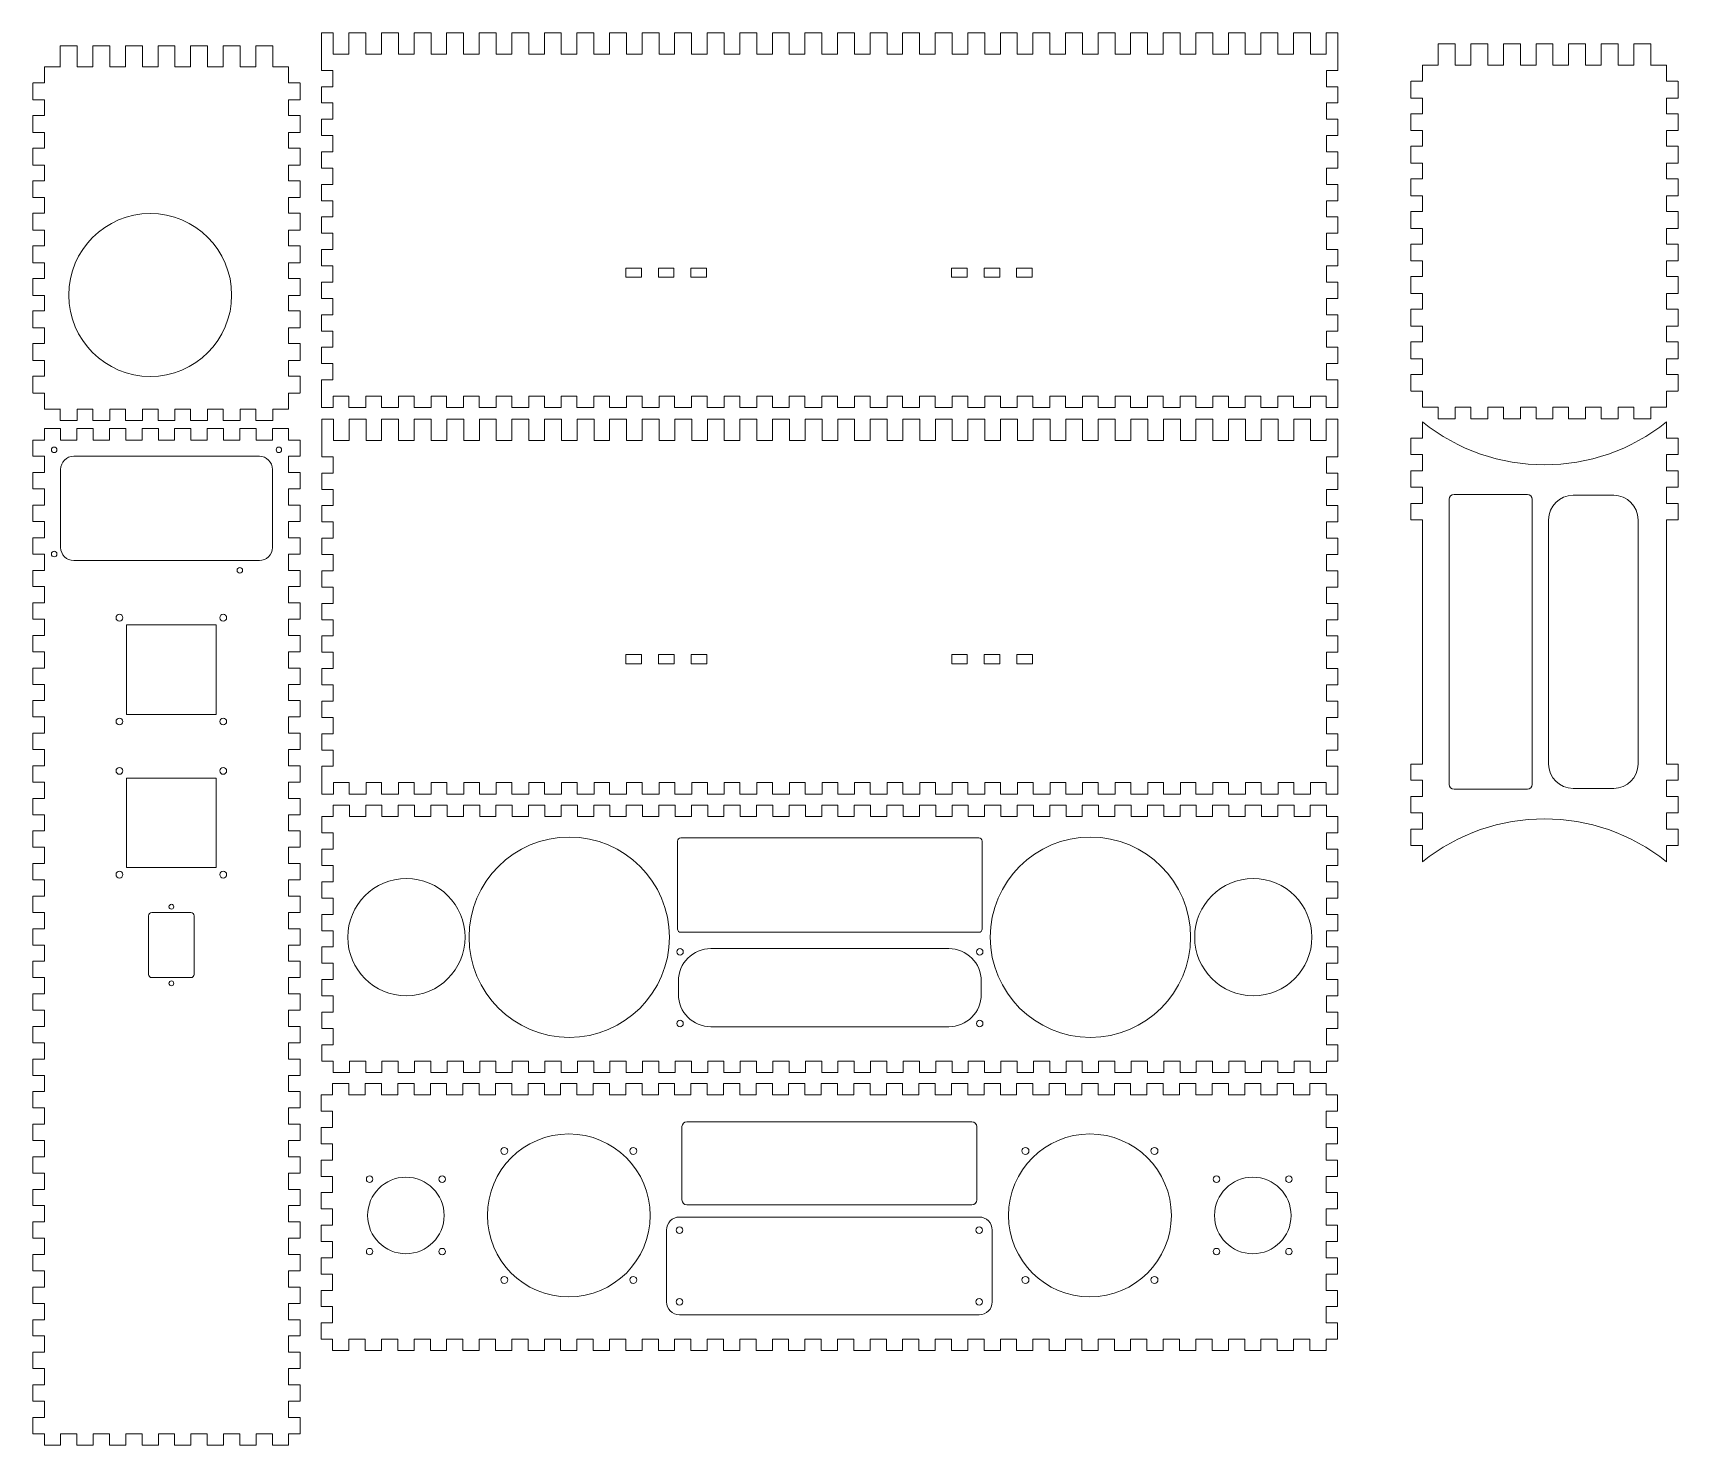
# Model space of a CAD drawing. Header units: millimetres. Extents: x -439 to 571, y -1002 to -135.
import ezdxf

# ---------------------------------------------------------------- set-up
doc = ezdxf.new("R2010")
doc.units = ezdxf.units.MM
doc.layers.add('cuts', color=1, linetype='Continuous', lineweight=20, true_color=0xff0000)

msp = doc.modelspace()

# ---------------------------------------------------------------- linework, layer by layer
at = {"layer": 'cuts'}
for p, q in [((-254.8, -135), (-262, -135)), ((-262, -135), (-262, -148)), ((-254.8, -148), (-254.8, -135)), ((-234.8, -135), (-245.2, -135)), ((-245.2, -135), (-245.2, -148)), ((-234.8, -148), (-234.8, -135)), ((-214.8, -135), (-225.2, -135)), ((-225.2, -135), (-225.2, -148)), ((-214.8, -148), (-214.8, -135)), ((-194.8, -135), (-205.2, -135)), ((-205.2, -135), (-205.2, -148)), ((-194.8, -148), (-194.8, -135)), ((-174.8, -135), (-185.2, -135)), ((-185.2, -135), (-185.2, -148)), ((-174.8, -148), (-174.8, -135)), ((-154.8, -135), (-165.2, -135)), ((-165.2, -135), (-165.2, -148)), ((-154.8, -148), (-154.8, -135)), ((-134.8, -135), (-145.2, -135)), ((-145.2, -135), (-145.2, -148)), ((-134.8, -148), (-134.8, -135)), ((-114.8, -135), (-125.2, -135)), ((-125.2, -135), (-125.2, -148)), ((-114.8, -148), (-114.8, -135)), ((-94.8, -135), (-105.2, -135)), ((-105.2, -135), (-105.2, -148)), ((-94.8, -148), (-94.8, -135)), ((-74.8, -135), (-85.2, -135)), ((-85.2, -135), (-85.2, -148)), ((-74.8, -148), (-74.8, -135)), ((-54.8, -135), (-65.2, -135)), ((-65.2, -135), (-65.2, -148)), ((-54.8, -148), (-54.8, -135)), ((-34.8, -135), (-45.2, -135)), ((-45.2, -135), (-45.2, -148)), ((-34.8, -148), (-34.8, -135)), ((-14.8, -135), (-25.2, -135)), ((-25.2, -135), (-25.2, -148)), ((-14.8, -148), (-14.8, -135)), ((5.2, -135), (-5.2, -135)), ((-5.2, -135), (-5.2, -148)), ((5.2, -148), (5.2, -135)), ((25.2, -135), (14.8, -135)), ((14.8, -135), (14.8, -148)), ((25.2, -148), (25.2, -135)), ((45.2, -135), (34.8, -135)), ((34.8, -135), (34.8, -148)), ((45.2, -148), (45.2, -135)), ((65.2, -135), (54.8, -135)), ((54.8, -135), (54.8, -148)), ((65.2, -148), (65.2, -135)), ((85.2, -135), (74.8, -135)), ((74.8, -135), (74.8, -148)), ((85.2, -148), (85.2, -135)), ((105.2, -135), (94.8, -135)), ((94.8, -135), (94.8, -148)), ((105.2, -148), (105.2, -135)), ((125.2, -135), (114.8, -135)), ((114.8, -135), (114.8, -148)), ((125.2, -148), (125.2, -135)), ((145.2, -135), (134.8, -135)), ((134.8, -135), (134.8, -148)), ((145.2, -148), (145.2, -135)), ((165.2, -135), (154.8, -135)), ((154.8, -135), (154.8, -148)), ((165.2, -148), (165.2, -135)), ((185.2, -135), (174.8, -135)), ((174.8, -135), (174.8, -148)), ((185.2, -148), (185.2, -135)), ((205.2, -135), (194.8, -135)), ((194.8, -135), (194.8, -148)), ((205.2, -148), (205.2, -135)), ((225.2, -135), (214.8, -135)), ((214.8, -135), (214.8, -148)), ((225.2, -148), (225.2, -135)), ((245.2, -135), (234.8, -135)), ((234.8, -135), (234.8, -148)), ((245.2, -148), (245.2, -135)), ((265.2, -135), (254.8, -135)), ((254.8, -135), (254.8, -148)), ((265.2, -148), (265.2, -135)), ((285.2, -135), (274.8, -135)), ((274.8, -135), (274.8, -148)), ((285.2, -148), (285.2, -135)), ((305.2, -135), (294.8, -135)), ((294.8, -135), (294.8, -148)), ((305.2, -148), (305.2, -135)), ((325.2, -135), (314.8, -135)), ((314.8, -135), (314.8, -148)), ((325.2, -148), (325.2, -135)), ((345.2, -135), (334.8, -135)), ((334.8, -135), (334.8, -148)), ((345.2, -148), (345.2, -135)), ((354.8, -135), (354.8, -148)), ((354.8, -135), (362, -135)), ((362, -135), (362, -148)), ((-422.4, -155.9), (-422.4, -142.9)), ((-422.4, -142.9), (-412, -142.9)), ((-412, -142.9), (-412, -155.9)), ((-402.4, -142.9), (-392, -142.9)), ((-402.4, -155.9), (-402.4, -142.9)), ((-392, -142.9), (-392, -155.9)), ((-382.4, -142.9), (-372, -142.9)), ((-382.4, -155.9), (-382.4, -142.9)), ((-372, -142.9), (-372, -155.9)), ((-362.4, -142.9), (-352, -142.9)), ((-362.4, -155.9), (-362.4, -142.9)), ((-352, -142.9), (-352, -155.9)), ((-342.4, -142.9), (-332, -142.9)), ((-342.4, -155.9), (-342.4, -142.9)), ((-332, -142.9), (-332, -155.9)), ((-322.4, -142.9), (-312, -142.9)), ((-322.4, -155.9), (-322.4, -142.9)), ((-312, -142.9), (-312, -155.9)), ((-302.4, -142.9), (-292, -142.9)), ((-302.4, -155.9), (-302.4, -142.9)), ((-292, -142.9), (-292, -155.9)), ((-262, -148), (-262, -158)), ((-245.2, -148), (-254.8, -148)), ((-225.2, -148), (-234.8, -148)), ((-205.2, -148), (-214.8, -148)), ((-185.2, -148), (-194.8, -148)), ((-165.2, -148), (-174.8, -148)), ((-145.2, -148), (-154.8, -148)), ((-125.2, -148), (-134.8, -148)), ((-105.2, -148), (-114.8, -148)), ((-85.2, -148), (-94.8, -148)), ((-65.2, -148), (-74.8, -148)), ((-45.2, -148), (-54.8, -148)), ((-25.2, -148), (-34.8, -148)), ((-5.2, -148), (-14.8, -148)), ((14.8, -148), (5.2, -148)), ((34.8, -148), (25.2, -148)), ((54.8, -148), (45.2, -148)), ((74.8, -148), (65.2, -148)), ((94.8, -148), (85.2, -148)), ((114.8, -148), (105.2, -148)), ((134.8, -148), (125.2, -148)), ((154.8, -148), (145.2, -148)), ((174.8, -148), (165.2, -148)), ((194.8, -148), (185.2, -148)), ((214.8, -148), (205.2, -148)), ((234.8, -148), (225.2, -148)), ((254.8, -148), (245.2, -148)), ((274.8, -148), (265.2, -148)), ((294.8, -148), (285.2, -148)), ((314.8, -148), (305.2, -148)), ((334.8, -148), (325.2, -148)), ((354.8, -148), (345.2, -148)), ((362, -148), (362, -158)), ((434.1, -141.8), (423.7, -141.8)), ((423.7, -141.8), (423.7, -154.8)), ((434.1, -154.8), (434.1, -141.8)), ((454.1, -141.8), (443.7, -141.8)), ((443.7, -141.8), (443.7, -154.8)), ((454.1, -154.8), (454.1, -141.8)), ((474.1, -141.8), (463.7, -141.8)), ((463.7, -141.8), (463.7, -154.8)), ((474.1, -154.8), (474.1, -141.8)), ((494.1, -141.8), (483.7, -141.8)), ((483.7, -141.8), (483.7, -154.8)), ((494.1, -154.8), (494.1, -141.8)), ((514.1, -141.8), (503.7, -141.8)), ((503.7, -141.8), (503.7, -154.8)), ((514.1, -154.8), (514.1, -141.8)), ((534.1, -141.8), (523.7, -141.8)), ((523.7, -141.8), (523.7, -154.8)), ((534.1, -154.8), (534.1, -141.8)), ((554.1, -141.8), (543.7, -141.8)), ((543.7, -141.8), (543.7, -154.8)), ((554.1, -154.8), (554.1, -141.8)), ((-432.2, -155.9), (-432.2, -165.7)), ((-432.2, -155.9), (-422.2, -155.9)), ((-412, -155.9), (-402.4, -155.9)), ((-392, -155.9), (-382.4, -155.9)), ((-372, -155.9), (-362.4, -155.9)), ((-352, -155.9), (-342.4, -155.9)), ((-332, -155.9), (-322.4, -155.9)), ((-312, -155.9), (-302.4, -155.9)), ((-292, -155.9), (-282.2, -155.9)), ((-282.2, -155.9), (-282.2, -165.7)), ((-262, -158), (-255, -158)), ((-255, -158), (-255, -168)), ((362, -158), (355, -158)), ((355, -158), (355, -168)), ((413.9, -154.8), (413.9, -164.6)), ((423.7, -154.8), (413.9, -154.8)), ((443.7, -154.8), (434.1, -154.8)), ((463.7, -154.8), (454.1, -154.8)), ((483.7, -154.8), (474.1, -154.8)), ((503.7, -154.8), (494.1, -154.8)), ((523.7, -154.8), (514.1, -154.8)), ((543.7, -154.8), (534.1, -154.8)), ((563.9, -154.8), (553.9, -154.8)), ((563.9, -154.8), (563.9, -164.6)), ((-439.2, -165.7), (-439.2, -176.1)), ((-432.2, -165.7), (-439, -165.7)), ((-282.2, -165.7), (-275.4, -165.7)), ((-275.2, -165.7), (-275.2, -176.1)), ((-255, -168), (-262, -168)), ((-262, -168), (-262, -178)), ((355, -168), (362, -168)), ((362, -168), (362, -178)), ((406.9, -164.6), (406.9, -175)), ((413.9, -164.6), (407.1, -164.6)), ((563.9, -164.6), (570.7, -164.6)), ((570.9, -164.6), (570.9, -175)), ((-439.2, -176.1), (-432.2, -176.1)), ((-432.2, -176.1), (-432.2, -185.7)), ((-275.2, -176.1), (-282.2, -176.1)), ((-282.2, -176.1), (-282.2, -185.7)), ((-262, -178), (-255, -178)), ((-255, -178), (-255, -188)), ((355, -178), (355, -188)), ((362, -178), (355, -178)), ((406.9, -175), (413.9, -175)), ((413.9, -175), (413.9, -184.6)), ((570.9, -175), (563.9, -175)), ((563.9, -175), (563.9, -184.6)), ((-439.2, -185.7), (-439.2, -196.1)), ((-432.2, -185.7), (-439.2, -185.7)), ((-282.2, -185.7), (-275.2, -185.7)), ((-275.2, -185.7), (-275.2, -196.1)), ((-255, -188), (-262, -188)), ((-262, -188), (-262, -198)), ((355, -188), (362, -188)), ((362, -188), (362, -198)), ((406.9, -184.6), (406.9, -195)), ((413.9, -184.6), (406.9, -184.6)), ((563.9, -184.6), (570.9, -184.6)), ((570.9, -184.6), (570.9, -195)), ((-439.2, -196.1), (-432.2, -196.1)), ((-432.2, -196.1), (-432.2, -205.7)), ((-275.2, -196.1), (-282.2, -196.1)), ((-282.2, -196.1), (-282.2, -205.7)), ((-262, -198), (-255, -198)), ((-255, -198), (-255, -208)), ((355, -198), (355, -208)), ((362, -198), (355, -198)), ((406.9, -195), (413.9, -195)), ((413.9, -195), (413.9, -204.6)), ((570.9, -195), (563.9, -195)), ((563.9, -195), (563.9, -204.6)), ((-439.2, -205.7), (-439.2, -216.1)), ((-432.2, -205.7), (-439.2, -205.7)), ((-282.2, -205.7), (-275.2, -205.7)), ((-275.2, -205.7), (-275.2, -216.1)), ((-255, -208), (-262, -208)), ((-262, -208), (-262, -218)), ((355, -208), (362, -208)), ((362, -208), (362, -218)), ((406.9, -204.6), (406.9, -215)), ((413.9, -204.6), (406.9, -204.6)), ((563.9, -204.6), (570.9, -204.6)), ((570.9, -204.6), (570.9, -215)), ((-439.2, -216.1), (-432.2, -216.1)), ((-432.2, -216.1), (-432.2, -225.7)), ((-275.2, -216.1), (-282.2, -216.1)), ((-282.2, -216.1), (-282.2, -225.7)), ((-262, -218), (-255, -218)), ((-255, -218), (-255, -228)), ((355, -218), (355, -228)), ((362, -218), (355, -218)), ((406.9, -215), (413.9, -215)), ((413.9, -215), (413.9, -224.6)), ((570.9, -215), (563.9, -215)), ((563.9, -215), (563.9, -224.6)), ((-439.2, -225.7), (-439.2, -236.1)), ((-432.2, -225.7), (-439.2, -225.7)), ((-282.2, -225.7), (-275.2, -225.7)), ((-275.2, -225.7), (-275.2, -236.1)), ((-255, -228), (-262, -228)), ((-262, -228), (-262, -238)), ((355, -228), (362, -228)), ((362, -228), (362, -238)), ((406.9, -224.6), (406.9, -235)), ((413.9, -224.6), (406.9, -224.6)), ((563.9, -224.6), (570.9, -224.6)), ((570.9, -224.6), (570.9, -235)), ((-439.2, -236.1), (-432.2, -236.1)), ((-432.2, -236.1), (-432.2, -245.7)), ((-275.2, -236.1), (-282.2, -236.1)), ((-282.2, -236.1), (-282.2, -245.7)), ((-262, -238), (-255, -238)), ((-255, -238), (-255, -248)), ((355, -238), (355, -248)), ((362, -238), (355, -238)), ((406.9, -235), (413.9, -235)), ((413.9, -235), (413.9, -244.6)), ((570.9, -235), (563.9, -235)), ((563.9, -235), (563.9, -244.6)), ((-439.2, -245.7), (-439.2, -256.1)), ((-432.2, -245.7), (-439.2, -245.7)), ((-282.2, -245.7), (-275.2, -245.7)), ((-275.2, -245.7), (-275.2, -256.1)), ((-255, -248), (-262, -248)), ((-262, -248), (-262, -258)), ((355, -248), (362, -248)), ((362, -248), (362, -258)), ((406.9, -244.6), (406.9, -255)), ((413.9, -244.6), (406.9, -244.6)), ((563.9, -244.6), (570.9, -244.6)), ((570.9, -244.6), (570.9, -255)), ((-439.2, -256.1), (-432.2, -256.1)), ((-432.2, -256.1), (-432.2, -265.7)), ((-275.2, -256.1), (-282.2, -256.1)), ((-282.2, -256.1), (-282.2, -265.7)), ((-262, -258), (-255, -258)), ((-255, -258), (-255, -268)), ((355, -258), (355, -268)), ((362, -258), (355, -258)), ((406.9, -255), (413.9, -255)), ((413.9, -255), (413.9, -264.6)), ((570.9, -255), (563.9, -255)), ((563.9, -255), (563.9, -264.6)), ((-439.2, -265.7), (-439.2, -276.1)), ((-432.2, -265.7), (-439.2, -265.7)), ((-282.2, -265.7), (-275.2, -265.7)), ((-275.2, -265.7), (-275.2, -276.1)), ((-255, -268), (-262, -268)), ((-262, -268), (-262, -278)), ((355, -268), (362, -268)), ((362, -268), (362, -278)), ((406.9, -264.6), (406.9, -275)), ((413.9, -264.6), (406.9, -264.6)), ((563.9, -264.6), (570.9, -264.6)), ((570.9, -264.6), (570.9, -275)), ((-439.2, -276.1), (-432.2, -276.1)), ((-432.2, -276.1), (-432.2, -285.7)), ((-275.2, -276.1), (-282.2, -276.1)), ((-282.2, -276.1), (-282.2, -285.7)), ((-262, -278), (-255, -278)), ((-255, -278), (-255, -288)), ((-75.2, -279.4), (-65.6, -279.4)), ((-75.2, -285), (-75.2, -279.4)), ((-65.6, -279.4), (-65.6, -285)), ((-55.2, -279.4), (-45.6, -279.4)), ((-55.2, -285), (-55.2, -279.4)), ((-45.6, -279.4), (-45.6, -285)), ((-35.2, -279.4), (-25.6, -279.4)), ((-35.2, -285), (-35.2, -279.4)), ((-25.6, -279.4), (-25.6, -285)), ((124.8, -279.4), (134.4, -279.4)), ((124.8, -285), (124.8, -279.4)), ((134.4, -279.4), (134.4, -285)), ((144.8, -279.4), (154.4, -279.4)), ((144.8, -285), (144.8, -279.4)), ((154.4, -279.4), (154.4, -285)), ((164.8, -279.4), (174.4, -279.4)), ((164.8, -285), (164.8, -279.4)), ((174.4, -279.4), (174.4, -285)), ((355, -278), (355, -288)), ((362, -278), (355, -278)), ((406.9, -275), (413.9, -275)), ((413.9, -275), (413.9, -284.6)), ((570.9, -275), (563.9, -275)), ((563.9, -275), (563.9, -284.6)), ((-439.2, -296.1), (-439.2, -285.7)), ((-439.2, -285.7), (-432.2, -285.7)), ((-432.2, -285.7), (-439.2, -285.7)), ((-275.2, -285.7), (-282.2, -285.7)), ((-282.2, -285.7), (-275.2, -285.7)), ((-275.2, -296.1), (-275.2, -285.7)), ((-255, -288), (-262, -288)), ((-262, -288), (-262, -298)), ((-65.6, -285), (-75.2, -285)), ((-45.6, -285), (-55.2, -285)), ((-25.6, -285), (-35.2, -285)), ((134.4, -285), (124.8, -285)), ((154.4, -285), (144.8, -285)), ((174.4, -285), (164.8, -285)), ((355, -288), (362, -288)), ((362, -288), (362, -298)), ((406.9, -295), (406.9, -284.6)), ((406.9, -284.6), (413.9, -284.6)), ((413.9, -284.6), (406.9, -284.6)), ((570.9, -284.6), (563.9, -284.6)), ((563.9, -284.6), (570.9, -284.6)), ((570.9, -295), (570.9, -284.6)), ((-432.2, -296.1), (-439.2, -296.1)), ((-432.2, -305.7), (-432.2, -296.1)), ((-282.2, -305.7), (-282.2, -296.1)), ((-282.2, -296.1), (-275.2, -296.1)), ((-262, -298), (-255, -298)), ((-255, -298), (-255, -308)), ((355, -298), (355, -308)), ((362, -298), (355, -298)), ((413.9, -295), (406.9, -295)), ((413.9, -304.6), (413.9, -295)), ((563.9, -304.6), (563.9, -295)), ((563.9, -295), (570.9, -295)), ((-439.2, -316.1), (-439.2, -305.7)), ((-439.2, -305.7), (-432.2, -305.7)), ((-275.2, -305.7), (-282.2, -305.7)), ((-275.2, -316.1), (-275.2, -305.7)), ((-255, -308), (-262, -308)), ((-262, -308), (-262, -318)), ((355, -308), (362, -308)), ((362, -308), (362, -318)), ((406.9, -315), (406.9, -304.6)), ((406.9, -304.6), (413.9, -304.6)), ((570.9, -304.6), (563.9, -304.6)), ((570.9, -315), (570.9, -304.6)), ((-432.2, -316.1), (-439.2, -316.1)), ((-432.2, -325.7), (-432.2, -316.1)), ((-282.2, -325.7), (-282.2, -316.1)), ((-282.2, -316.1), (-275.2, -316.1)), ((-262, -318), (-255, -318)), ((-255, -318), (-255, -328)), ((355, -318), (355, -328)), ((362, -318), (355, -318)), ((413.9, -315), (406.9, -315)), ((413.9, -324.6), (413.9, -315)), ((563.9, -324.6), (563.9, -315)), ((563.9, -315), (570.9, -315)), ((-439.2, -336.1), (-439.2, -325.7)), ((-439.2, -325.7), (-432.2, -325.7)), ((-275.2, -325.7), (-282.2, -325.7)), ((-275.2, -336.1), (-275.2, -325.7)), ((-255, -328), (-262, -328)), ((-262, -328), (-262, -338)), ((355, -328), (362, -328)), ((362, -328), (362, -338)), ((406.9, -335), (406.9, -324.6)), ((406.9, -324.6), (413.9, -324.6)), ((570.9, -324.6), (563.9, -324.6)), ((570.9, -335), (570.9, -324.6)), ((-432.2, -336.1), (-439.2, -336.1)), ((-432.2, -345.7), (-432.2, -336.1)), ((-282.2, -345.7), (-282.2, -336.1)), ((-282.2, -336.1), (-275.2, -336.1)), ((-262, -338), (-255, -338)), ((-255, -338), (-255, -348)), ((355, -338), (355, -348)), ((362, -338), (355, -338)), ((413.9, -335), (406.9, -335)), ((413.9, -344.6), (413.9, -335)), ((563.9, -344.6), (563.9, -335)), ((563.9, -335), (570.9, -335)), ((-439.2, -356.1), (-439.2, -345.7)), ((-439.2, -345.7), (-432.2, -345.7)), ((-275.2, -345.7), (-282.2, -345.7)), ((-275.2, -356.1), (-275.2, -345.7)), ((-255, -348), (-262, -348)), ((-262, -348), (-262, -355)), ((355, -348), (362, -348)), ((362, -348), (362, -365)), ((406.9, -355), (406.9, -344.6)), ((406.9, -344.6), (413.9, -344.6)), ((570.9, -344.6), (563.9, -344.6)), ((570.9, -355), (570.9, -344.6)), ((-432.2, -356.1), (-439, -356.1)), ((-432.2, -365.9), (-432.2, -356.1)), ((-282.2, -365.9), (-282.2, -356.1)), ((-282.2, -356.1), (-275.4, -356.1)), ((-262, -365), (-262, -355)), ((-245.2, -358), (-254.8, -358)), ((-254.8, -358), (-254.8, -365)), ((-245.2, -365), (-245.2, -358)), ((-225.2, -358), (-234.8, -358)), ((-234.8, -358), (-234.8, -365)), ((-225.2, -365), (-225.2, -358)), ((-205.2, -358), (-214.8, -358)), ((-214.8, -358), (-214.8, -365)), ((-205.2, -365), (-205.2, -358)), ((-185.2, -358), (-194.8, -358)), ((-194.8, -358), (-194.8, -365)), ((-185.2, -365), (-185.2, -358)), ((-165.2, -358), (-174.8, -358)), ((-174.8, -358), (-174.8, -365)), ((-165.2, -365), (-165.2, -358)), ((-145.2, -358), (-154.8, -358)), ((-154.8, -358), (-154.8, -365)), ((-145.2, -365), (-145.2, -358)), ((-125.2, -358), (-134.8, -358)), ((-134.8, -358), (-134.8, -365)), ((-125.2, -365), (-125.2, -358)), ((-105.2, -358), (-114.8, -358)), ((-114.8, -358), (-114.8, -365)), ((-105.2, -365), (-105.2, -358)), ((-85.2, -358), (-94.8, -358)), ((-94.8, -358), (-94.8, -365)), ((-85.2, -365), (-85.2, -358)), ((-65.2, -358), (-74.8, -358)), ((-74.8, -358), (-74.8, -365)), ((-65.2, -365), (-65.2, -358)), ((-45.2, -358), (-54.8, -358)), ((-54.8, -358), (-54.8, -365)), ((-45.2, -365), (-45.2, -358)), ((-25.2, -358), (-34.8, -358)), ((-34.8, -358), (-34.8, -365)), ((-25.2, -365), (-25.2, -358)), ((-5.2, -358), (-14.8, -358)), ((-14.8, -358), (-14.8, -365)), ((-5.2, -365), (-5.2, -358)), ((14.8, -358), (5.2, -358)), ((5.2, -358), (5.2, -365)), ((14.8, -365), (14.8, -358)), ((34.8, -358), (25.2, -358)), ((25.2, -358), (25.2, -365)), ((34.8, -365), (34.8, -358)), ((54.8, -358), (45.2, -358)), ((45.2, -358), (45.2, -365)), ((54.8, -365), (54.8, -358)), ((74.8, -358), (65.2, -358)), ((65.2, -358), (65.2, -365)), ((74.8, -365), (74.8, -358)), ((94.8, -358), (85.2, -358)), ((85.2, -358), (85.2, -365)), ((94.8, -365), (94.8, -358)), ((114.8, -358), (105.2, -358)), ((105.2, -358), (105.2, -365)), ((114.8, -365), (114.8, -358)), ((134.8, -358), (125.2, -358)), ((125.2, -358), (125.2, -365)), ((134.8, -365), (134.8, -358)), ((154.8, -358), (145.2, -358)), ((145.2, -358), (145.2, -365)), ((154.8, -365), (154.8, -358)), ((174.8, -358), (165.2, -358)), ((165.2, -358), (165.2, -365)), ((174.8, -365), (174.8, -358)), ((194.8, -358), (185.2, -358)), ((185.2, -358), (185.2, -365)), ((194.8, -365), (194.8, -358)), ((214.8, -358), (205.2, -358)), ((205.2, -358), (205.2, -365)), ((214.8, -365), (214.8, -358)), ((234.8, -358), (225.2, -358)), ((225.2, -358), (225.2, -365)), ((234.8, -365), (234.8, -358)), ((254.8, -358), (245.2, -358)), ((245.2, -358), (245.2, -365)), ((254.8, -365), (254.8, -358)), ((274.8, -358), (265.2, -358)), ((265.2, -358), (265.2, -365)), ((274.8, -365), (274.8, -358)), ((294.8, -358), (285.2, -358)), ((285.2, -358), (285.2, -365)), ((294.8, -365), (294.8, -358)), ((314.8, -358), (305.2, -358)), ((305.2, -358), (305.2, -365)), ((314.8, -365), (314.8, -358)), ((334.8, -358), (325.2, -358)), ((325.2, -358), (325.2, -365)), ((334.8, -365), (334.8, -358)), ((354.8, -358), (345.2, -358)), ((345.2, -358), (345.2, -365)), ((354.8, -365), (354.8, -358)), ((413.9, -355), (407.1, -355)), ((413.9, -364.8), (413.9, -355)), ((563.9, -364.8), (563.9, -355)), ((563.9, -355), (570.7, -355)), ((-432.2, -365.9), (-422.2, -365.9)), ((-422.4, -365.9), (-422.4, -372.9)), ((-422.4, -372.9), (-412, -372.9)), ((-412, -372.9), (-412, -365.9)), ((-412, -365.9), (-402.4, -365.9)), ((-402.4, -365.9), (-402.4, -372.9)), ((-402.4, -372.9), (-392, -372.9)), ((-392, -372.9), (-392, -365.9)), ((-392, -365.9), (-382.4, -365.9)), ((-382.4, -365.9), (-382.4, -372.9)), ((-382.4, -372.9), (-372, -372.9)), ((-372, -372.9), (-372, -365.9)), ((-372, -365.9), (-362.4, -365.9)), ((-362.4, -365.9), (-362.4, -372.9)), ((-362.4, -372.9), (-352, -372.9)), ((-352, -372.9), (-352, -365.9)), ((-352, -365.9), (-342.4, -365.9)), ((-342.4, -365.9), (-342.4, -372.9)), ((-342.4, -372.9), (-332, -372.9)), ((-332, -372.9), (-332, -365.9)), ((-332, -365.9), (-322.4, -365.9)), ((-322.4, -365.9), (-322.4, -372.9)), ((-322.4, -372.9), (-312, -372.9)), ((-312, -372.9), (-312, -365.9)), ((-312, -365.9), (-302.4, -365.9)), ((-302.4, -365.9), (-302.4, -372.9)), ((-302.4, -372.9), (-292, -372.9)), ((-292, -372.9), (-292, -365.9)), ((-292, -365.9), (-282.2, -365.9)), ((-254.8, -365), (-262, -365)), ((-254.7, -372.2), (-261.9, -372.2)), ((-261.9, -372.2), (-261.9, -385.2)), ((-254.7, -385.2), (-254.7, -372.2)), ((-234.8, -365), (-245.2, -365)), ((-234.7, -372.2), (-245.1, -372.2)), ((-245.1, -372.2), (-245.1, -385.2)), ((-234.7, -385.2), (-234.7, -372.2)), ((-214.8, -365), (-225.2, -365)), ((-214.7, -372.2), (-225.1, -372.2)), ((-225.1, -372.2), (-225.1, -385.2)), ((-214.7, -385.2), (-214.7, -372.2)), ((-194.8, -365), (-205.2, -365)), ((-194.7, -372.2), (-205.1, -372.2)), ((-205.1, -372.2), (-205.1, -385.2)), ((-194.7, -385.2), (-194.7, -372.2)), ((-174.8, -365), (-185.2, -365)), ((-174.7, -372.2), (-185.1, -372.2)), ((-185.1, -372.2), (-185.1, -385.2)), ((-174.7, -385.2), (-174.7, -372.2)), ((-154.8, -365), (-165.2, -365)), ((-154.7, -372.2), (-165.1, -372.2)), ((-165.1, -372.2), (-165.1, -385.2)), ((-154.7, -385.2), (-154.7, -372.2)), ((-134.8, -365), (-145.2, -365)), ((-134.7, -372.2), (-145.1, -372.2)), ((-145.1, -372.2), (-145.1, -385.2)), ((-134.7, -385.2), (-134.7, -372.2)), ((-114.8, -365), (-125.2, -365)), ((-114.7, -372.2), (-125.1, -372.2)), ((-125.1, -372.2), (-125.1, -385.2)), ((-114.7, -385.2), (-114.7, -372.2)), ((-94.8, -365), (-105.2, -365)), ((-94.7, -372.2), (-105.1, -372.2)), ((-105.1, -372.2), (-105.1, -385.2)), ((-94.7, -385.2), (-94.7, -372.2)), ((-74.8, -365), (-85.2, -365)), ((-74.7, -372.2), (-85.1, -372.2)), ((-85.1, -372.2), (-85.1, -385.2)), ((-74.7, -385.2), (-74.7, -372.2)), ((-54.8, -365), (-65.2, -365)), ((-54.7, -372.2), (-65.1, -372.2)), ((-65.1, -372.2), (-65.1, -385.2)), ((-54.7, -385.2), (-54.7, -372.2)), ((-34.8, -365), (-45.2, -365)), ((-34.7, -372.2), (-45.1, -372.2)), ((-45.1, -372.2), (-45.1, -385.2)), ((-34.7, -385.2), (-34.7, -372.2)), ((-14.8, -365), (-25.2, -365)), ((-14.7, -372.2), (-25.1, -372.2)), ((-25.1, -372.2), (-25.1, -385.2)), ((-14.7, -385.2), (-14.7, -372.2)), ((5.2, -365), (-5.2, -365)), ((5.3, -372.2), (-5.1, -372.2)), ((-5.1, -372.2), (-5.1, -385.2)), ((5.3, -385.2), (5.3, -372.2)), ((25.2, -365), (14.8, -365)), ((25.3, -372.2), (14.9, -372.2)), ((14.9, -372.2), (14.9, -385.2)), ((25.3, -385.2), (25.3, -372.2)), ((45.2, -365), (34.8, -365)), ((45.3, -372.2), (34.9, -372.2)), ((34.9, -372.2), (34.9, -385.2)), ((45.3, -385.2), (45.3, -372.2)), ((65.2, -365), (54.8, -365)), ((65.3, -372.2), (54.9, -372.2)), ((54.9, -372.2), (54.9, -385.2)), ((65.3, -385.2), (65.3, -372.2)), ((85.2, -365), (74.8, -365)), ((85.3, -372.2), (74.9, -372.2)), ((74.9, -372.2), (74.9, -385.2)), ((85.3, -385.2), (85.3, -372.2)), ((105.2, -365), (94.8, -365)), ((105.3, -372.2), (94.9, -372.2)), ((94.9, -372.2), (94.9, -385.2)), ((105.3, -385.2), (105.3, -372.2)), ((125.2, -365), (114.8, -365)), ((125.3, -372.2), (114.9, -372.2)), ((114.9, -372.2), (114.9, -385.2)), ((125.3, -385.2), (125.3, -372.2)), ((145.2, -365), (134.8, -365)), ((145.3, -372.2), (134.9, -372.2)), ((134.9, -372.2), (134.9, -385.2)), ((145.3, -385.2), (145.3, -372.2)), ((165.2, -365), (154.8, -365)), ((165.3, -372.2), (154.9, -372.2)), ((154.9, -372.2), (154.9, -385.2)), ((165.3, -385.2), (165.3, -372.2)), ((185.2, -365), (174.8, -365)), ((185.3, -372.2), (174.9, -372.2)), ((174.9, -372.2), (174.9, -385.2)), ((185.3, -385.2), (185.3, -372.2)), ((205.2, -365), (194.8, -365)), ((205.3, -372.2), (194.9, -372.2)), ((194.9, -372.2), (194.9, -385.2)), ((205.3, -385.2), (205.3, -372.2)), ((225.2, -365), (214.8, -365)), ((225.3, -372.2), (214.9, -372.2)), ((214.9, -372.2), (214.9, -385.2)), ((225.3, -385.2), (225.3, -372.2)), ((245.2, -365), (234.8, -365)), ((245.3, -372.2), (234.9, -372.2)), ((234.9, -372.2), (234.9, -385.2)), ((245.3, -385.2), (245.3, -372.2)), ((265.2, -365), (254.8, -365)), ((265.3, -372.2), (254.9, -372.2)), ((254.9, -372.2), (254.9, -385.2)), ((265.3, -385.2), (265.3, -372.2)), ((285.2, -365), (274.8, -365)), ((285.3, -372.2), (274.9, -372.2)), ((274.9, -372.2), (274.9, -385.2)), ((285.3, -385.2), (285.3, -372.2)), ((305.2, -365), (294.8, -365)), ((305.3, -372.2), (294.9, -372.2)), ((294.9, -372.2), (294.9, -385.2)), ((305.3, -385.2), (305.3, -372.2)), ((325.2, -365), (314.8, -365)), ((325.3, -372.2), (314.9, -372.2)), ((314.9, -372.2), (314.9, -385.2)), ((325.3, -385.2), (325.3, -372.2)), ((345.2, -365), (334.8, -365)), ((345.3, -372.2), (334.9, -372.2)), ((334.9, -372.2), (334.9, -385.2)), ((345.3, -385.2), (345.3, -372.2)), ((362, -365), (354.8, -365)), ((354.9, -372.2), (354.9, -385.2)), ((354.9, -372.2), (362.1, -372.2)), ((362.1, -372.2), (362.1, -385.2)), ((423.7, -364.8), (413.9, -364.8)), ((423.7, -371.8), (423.7, -364.8)), ((434.1, -371.8), (423.7, -371.8)), ((443.7, -364.8), (434.1, -364.8)), ((434.1, -364.8), (434.1, -371.8)), ((443.7, -371.8), (443.7, -364.8)), ((454.1, -371.8), (443.7, -371.8)), ((463.7, -364.8), (454.1, -364.8)), ((454.1, -364.8), (454.1, -371.8)), ((463.7, -371.8), (463.7, -364.8)), ((474.1, -371.8), (463.7, -371.8)), ((483.7, -364.8), (474.1, -364.8)), ((474.1, -364.8), (474.1, -371.8)), ((483.7, -371.8), (483.7, -364.8)), ((494.1, -371.8), (483.7, -371.8)), ((503.7, -364.8), (494.1, -364.8)), ((494.1, -364.8), (494.1, -371.8)), ((503.7, -371.8), (503.7, -364.8)), ((514.1, -371.8), (503.7, -371.8)), ((523.7, -364.8), (514.1, -364.8)), ((514.1, -364.8), (514.1, -371.8)), ((523.7, -371.8), (523.7, -364.8)), ((534.1, -371.8), (523.7, -371.8)), ((543.7, -364.8), (534.1, -364.8)), ((534.1, -364.8), (534.1, -371.8)), ((543.7, -371.8), (543.7, -364.8)), ((554.1, -371.8), (543.7, -371.8)), ((563.9, -364.8), (553.9, -364.8)), ((554.1, -364.8), (554.1, -371.8)), ((-422.2, -377.9), (-432.2, -377.9)), ((-432.2, -377.9), (-432.2, -384.9)), ((-422.2, -377.9), (-422.2, -384.9)), ((-412.2, -377.9), (-402.2, -377.9)), ((-412.2, -384.9), (-412.2, -377.9)), ((-402.2, -377.9), (-402.2, -384.9)), ((-392.2, -377.9), (-382.2, -377.9)), ((-392.2, -384.9), (-392.2, -377.9)), ((-382.2, -377.9), (-382.2, -384.9)), ((-372.2, -377.9), (-362.2, -377.9)), ((-372.2, -384.9), (-372.2, -377.9)), ((-362.2, -377.9), (-362.2, -384.9)), ((-352.2, -377.9), (-342.2, -377.9)), ((-352.2, -384.9), (-352.2, -377.9)), ((-342.2, -377.9), (-342.2, -384.9)), ((-332.2, -377.9), (-322.2, -377.9)), ((-332.2, -384.9), (-332.2, -377.9)), ((-322.2, -377.9), (-322.2, -384.9)), ((-312.2, -377.9), (-302.2, -377.9)), ((-312.2, -384.9), (-312.2, -377.9)), ((-302.2, -377.9), (-302.2, -384.9)), ((-292.2, -384.9), (-292.2, -377.9)), ((-282.2, -377.9), (-292.2, -377.9)), ((-282.2, -384.9), (-282.2, -377.9)), ((406.9, -393.8), (406.9, -383.8)), ((406.9, -383.8), (413.9, -383.8)), ((413.9, -383.8), (413.9, -373.8)), ((563.9, -383.8), (563.9, -373.8)), ((570.9, -383.8), (563.9, -383.8)), ((570.9, -393.8), (570.9, -383.8)), ((-439.2, -394.9), (-439.2, -384.9)), ((-439.2, -384.9), (-432.2, -384.9)), ((-422.2, -384.9), (-412.2, -384.9)), ((-402.2, -384.9), (-392.2, -384.9)), ((-382.2, -384.9), (-372.2, -384.9)), ((-362.2, -384.9), (-352.2, -384.9)), ((-342.2, -384.9), (-332.2, -384.9)), ((-322.2, -384.9), (-312.2, -384.9)), ((-302.2, -384.9), (-292.2, -384.9)), ((-275.2, -384.9), (-282.2, -384.9)), ((-275.2, -394.9), (-275.2, -384.9)), ((-261.9, -385.2), (-261.9, -395.2)), ((-245.1, -385.2), (-254.7, -385.2)), ((-225.1, -385.2), (-234.7, -385.2)), ((-205.1, -385.2), (-214.7, -385.2)), ((-185.1, -385.2), (-194.7, -385.2)), ((-165.1, -385.2), (-174.7, -385.2)), ((-145.1, -385.2), (-154.7, -385.2)), ((-125.1, -385.2), (-134.7, -385.2)), ((-105.1, -385.2), (-114.7, -385.2)), ((-85.1, -385.2), (-94.7, -385.2)), ((-65.1, -385.2), (-74.7, -385.2)), ((-45.1, -385.2), (-54.7, -385.2)), ((-25.1, -385.2), (-34.7, -385.2)), ((-5.1, -385.2), (-14.7, -385.2)), ((14.9, -385.2), (5.3, -385.2)), ((34.9, -385.2), (25.3, -385.2)), ((54.9, -385.2), (45.3, -385.2)), ((74.9, -385.2), (65.3, -385.2)), ((94.9, -385.2), (85.3, -385.2)), ((114.9, -385.2), (105.3, -385.2)), ((134.9, -385.2), (125.3, -385.2)), ((154.9, -385.2), (145.3, -385.2)), ((174.9, -385.2), (165.3, -385.2)), ((194.9, -385.2), (185.3, -385.2)), ((214.9, -385.2), (205.3, -385.2)), ((234.9, -385.2), (225.3, -385.2)), ((254.9, -385.2), (245.3, -385.2)), ((274.9, -385.2), (265.3, -385.2)), ((294.9, -385.2), (285.3, -385.2)), ((314.9, -385.2), (305.3, -385.2)), ((334.9, -385.2), (325.3, -385.2)), ((354.9, -385.2), (345.3, -385.2)), ((362.1, -385.2), (362.1, -395.2)), ((413.9, -393.8), (406.9, -393.8)), ((413.9, -403.8), (413.9, -393.8)), ((563.9, -403.8), (563.9, -393.8)), ((563.9, -393.8), (570.9, -393.8)), ((-432.2, -394.9), (-439.2, -394.9)), ((-432.2, -404.9), (-432.2, -394.9)), ((-422.2, -402.9), (-422.2, -450.9)), ((-414.2, -394.9), (-300.2, -394.9)), ((-292.2, -402.9), (-292.2, -450.9)), ((-282.2, -404.9), (-282.2, -394.9)), ((-282.2, -394.9), (-275.2, -394.9)), ((-261.9, -395.2), (-254.9, -395.2)), ((-254.9, -395.2), (-254.9, -405.2)), ((362.1, -395.2), (355.1, -395.2)), ((355.1, -395.2), (355.1, -405.2)), ((406.9, -413.8), (406.9, -403.8)), ((406.9, -403.8), (413.9, -403.8)), ((570.9, -403.8), (563.9, -403.8)), ((570.9, -413.8), (570.9, -403.8)), ((-439.2, -414.9), (-439.2, -404.9)), ((-439.2, -404.9), (-432.2, -404.9)), ((-275.2, -404.9), (-282.2, -404.9)), ((-275.2, -414.9), (-275.2, -404.9)), ((-254.9, -405.2), (-261.9, -405.2)), ((-261.9, -405.2), (-261.9, -415.2)), ((355.1, -405.2), (362.1, -405.2)), ((362.1, -405.2), (362.1, -415.2)), ((413.9, -413.8), (406.9, -413.8)), ((413.9, -423.8), (413.9, -413.8)), ((563.9, -423.8), (563.9, -413.8)), ((563.9, -413.8), (570.9, -413.8)), ((-432.2, -414.9), (-439.2, -414.9)), ((-432.2, -424.9), (-432.2, -414.9)), ((-282.2, -424.9), (-282.2, -414.9)), ((-282.2, -414.9), (-275.2, -414.9)), ((-261.9, -415.2), (-254.9, -415.2)), ((-254.9, -415.2), (-254.9, -425.2)), ((355.1, -415.2), (355.1, -425.2)), ((362.1, -415.2), (355.1, -415.2)), ((406.9, -433.8), (406.9, -423.8)), ((406.9, -423.8), (413.9, -423.8)), ((430.4, -421.3), (430.4, -596.3)), ((478.4, -418.3), (433.4, -418.3)), ((481.4, -596.3), (481.4, -421.3)), ((531.4, -418.8), (506.4, -418.8)), ((570.9, -423.8), (563.9, -423.8)), ((570.9, -433.8), (570.9, -423.8)), ((-439.2, -434.9), (-439.2, -424.9)), ((-439.2, -424.9), (-432.2, -424.9)), ((-275.2, -424.9), (-282.2, -424.9)), ((-275.2, -434.9), (-275.2, -424.9)), ((-254.9, -425.2), (-261.9, -425.2)), ((-261.9, -425.2), (-261.9, -435.2)), ((355.1, -425.2), (362.1, -425.2)), ((362.1, -425.2), (362.1, -435.2)), ((413.9, -433.8), (406.9, -433.8)), ((413.9, -583.8), (413.9, -433.8)), ((491.4, -433.8), (491.4, -583.8)), ((546.4, -583.8), (546.4, -433.8)), ((563.9, -583.8), (563.9, -433.8)), ((563.9, -433.8), (570.9, -433.8)), ((-432.2, -434.9), (-439.2, -434.9)), ((-432.2, -444.9), (-432.2, -434.9)), ((-282.2, -444.9), (-282.2, -434.9)), ((-282.2, -434.9), (-275.2, -434.9)), ((-261.9, -435.2), (-254.9, -435.2)), ((-254.9, -435.2), (-254.9, -445.2)), ((355.1, -435.2), (355.1, -445.2)), ((362.1, -435.2), (355.1, -435.2)), ((-439.2, -454.9), (-439.2, -444.9)), ((-439.2, -444.9), (-432.2, -444.9)), ((-275.2, -444.9), (-282.2, -444.9)), ((-275.2, -454.9), (-275.2, -444.9)), ((-254.9, -445.2), (-261.9, -445.2)), ((-261.9, -445.2), (-261.9, -455.2)), ((355.1, -445.2), (362.1, -445.2)), ((362.1, -445.2), (362.1, -455.2)), ((-432.2, -454.9), (-439.2, -454.9)), ((-432.2, -464.9), (-432.2, -454.9)), ((-300.2, -458.9), (-414.2, -458.9)), ((-282.2, -464.9), (-282.2, -454.9)), ((-282.2, -454.9), (-275.2, -454.9)), ((-261.9, -455.2), (-254.9, -455.2)), ((-254.9, -455.2), (-254.9, -465.2)), ((355.1, -455.2), (355.1, -465.2)), ((362.1, -455.2), (355.1, -455.2)), ((-439.2, -474.9), (-439.2, -464.9)), ((-439.2, -464.9), (-432.2, -464.9)), ((-275.2, -464.9), (-282.2, -464.9)), ((-275.2, -474.9), (-275.2, -464.9)), ((-254.9, -465.2), (-261.9, -465.2)), ((-261.9, -465.2), (-261.9, -475.2)), ((355.1, -465.2), (362.1, -465.2)), ((362.1, -465.2), (362.1, -475.2)), ((-432.2, -474.9), (-439.2, -474.9)), ((-439.2, -494.9), (-439.2, -484.9)), ((-439.2, -484.9), (-432.2, -484.9)), ((-432.2, -484.9), (-432.2, -474.9)), ((-282.2, -484.9), (-282.2, -474.9)), ((-282.2, -474.9), (-275.2, -474.9)), ((-275.2, -484.9), (-282.2, -484.9)), ((-275.2, -494.9), (-275.2, -484.9)), ((-261.9, -475.2), (-254.9, -475.2)), ((-254.9, -475.2), (-254.9, -485.2)), ((355.1, -475.2), (355.1, -485.2)), ((362.1, -475.2), (355.1, -475.2)), ((-432.2, -494.9), (-439.2, -494.9)), ((-432.2, -504.9), (-432.2, -494.9)), ((-282.2, -504.9), (-282.2, -494.9)), ((-282.2, -494.9), (-275.2, -494.9)), ((-254.9, -485.2), (-261.9, -485.2)), ((-261.9, -485.2), (-261.9, -495.2)), ((355.1, -485.2), (362.1, -485.2)), ((362.1, -485.2), (362.1, -495.2)), ((-439.2, -514.9), (-439.2, -504.9)), ((-439.2, -504.9), (-432.2, -504.9)), ((-326.7, -498.4), (-381.7, -498.4)), ((-381.7, -498.4), (-381.7, -553.4)), ((-326.7, -498.4), (-381.7, -498.4)), ((-381.7, -498.4), (-381.7, -553.4)), ((-326.7, -553.4), (-326.7, -498.4)), ((-326.7, -553.4), (-326.7, -498.4)), ((-275.2, -504.9), (-282.2, -504.9)), ((-275.2, -514.9), (-275.2, -504.9)), ((-261.9, -495.2), (-254.9, -495.2)), ((-254.9, -495.2), (-254.9, -505.2)), ((355.1, -495.2), (355.1, -505.2)), ((362.1, -495.2), (355.1, -495.2)), ((-432.2, -514.9), (-439.2, -514.9)), ((-432.2, -524.9), (-432.2, -514.9)), ((-282.2, -524.9), (-282.2, -514.9)), ((-282.2, -514.9), (-275.2, -514.9)), ((-254.9, -505.2), (-261.9, -505.2)), ((-261.9, -505.2), (-261.9, -515.2)), ((355.1, -505.2), (362.1, -505.2)), ((362.1, -505.2), (362.1, -515.2)), ((-439.2, -534.9), (-439.2, -524.9)), ((-439.2, -524.9), (-432.2, -524.9)), ((-275.2, -524.9), (-282.2, -524.9)), ((-275.2, -534.9), (-275.2, -524.9)), ((-261.9, -515.2), (-254.9, -515.2)), ((-254.9, -525.2), (-261.9, -525.2)), ((-261.9, -525.2), (-261.9, -535.2)), ((-254.9, -515.2), (-254.9, -525.2)), ((-75.1, -516.6), (-65.5, -516.6)), ((-75.1, -522.2), (-75.1, -516.6)), ((-65.5, -522.2), (-75.1, -522.2)), ((-65.5, -516.6), (-65.5, -522.2)), ((-55.1, -516.6), (-45.5, -516.6)), ((-55.1, -522.2), (-55.1, -516.6)), ((-45.5, -522.2), (-55.1, -522.2)), ((-45.5, -516.6), (-45.5, -522.2)), ((-35.1, -516.6), (-25.5, -516.6)), ((-35.1, -522.2), (-35.1, -516.6)), ((-25.5, -522.2), (-35.1, -522.2)), ((-25.5, -516.6), (-25.5, -522.2)), ((124.9, -516.6), (134.5, -516.6)), ((124.9, -522.2), (124.9, -516.6)), ((134.5, -522.2), (124.9, -522.2)), ((134.5, -516.6), (134.5, -522.2)), ((144.9, -516.6), (154.5, -516.6)), ((144.9, -522.2), (144.9, -516.6)), ((154.5, -522.2), (144.9, -522.2)), ((154.5, -516.6), (154.5, -522.2)), ((164.9, -516.6), (174.5, -516.6)), ((164.9, -522.2), (164.9, -516.6)), ((174.5, -522.2), (164.9, -522.2)), ((174.5, -516.6), (174.5, -522.2)), ((355.1, -515.2), (355.1, -525.2)), ((362.1, -515.2), (355.1, -515.2)), ((355.1, -525.2), (362.1, -525.2)), ((362.1, -525.2), (362.1, -535.2)), ((-432.2, -534.9), (-439.2, -534.9)), ((-432.2, -544.9), (-432.2, -534.9)), ((-282.2, -544.9), (-282.2, -534.9)), ((-282.2, -534.9), (-275.2, -534.9)), ((-261.9, -535.2), (-254.9, -535.2)), ((-254.9, -535.2), (-254.9, -545.2)), ((355.1, -535.2), (355.1, -545.2)), ((362.1, -535.2), (355.1, -535.2)), ((-439.2, -554.9), (-439.2, -544.9)), ((-439.2, -544.9), (-432.2, -544.9)), ((-275.2, -544.9), (-282.2, -544.9)), ((-275.2, -554.9), (-275.2, -544.9)), ((-254.9, -545.2), (-261.9, -545.2)), ((-261.9, -545.2), (-261.9, -555.2)), ((355.1, -545.2), (362.1, -545.2)), ((362.1, -545.2), (362.1, -555.2)), ((-432.2, -554.9), (-439.2, -554.9)), ((-432.2, -564.9), (-432.2, -554.9)), ((-381.7, -553.4), (-326.7, -553.4)), ((-381.7, -553.4), (-326.7, -553.4)), ((-282.2, -564.9), (-282.2, -554.9)), ((-282.2, -554.9), (-275.2, -554.9)), ((-261.9, -555.2), (-254.9, -555.2)), ((-254.9, -555.2), (-254.9, -565.2)), ((355.1, -555.2), (355.1, -565.2)), ((362.1, -555.2), (355.1, -555.2)), ((-439.2, -574.9), (-439.2, -564.9)), ((-439.2, -564.9), (-432.2, -564.9)), ((-275.2, -564.9), (-282.2, -564.9)), ((-275.2, -574.9), (-275.2, -564.9)), ((-254.9, -565.2), (-261.9, -565.2)), ((-261.9, -565.2), (-261.9, -575.2)), ((355.1, -565.2), (362.1, -565.2)), ((362.1, -565.2), (362.1, -575.2)), ((-432.2, -574.9), (-439.2, -574.9)), ((-432.2, -584.9), (-432.2, -574.9)), ((-282.2, -584.9), (-282.2, -574.9)), ((-282.2, -574.9), (-275.2, -574.9)), ((-261.9, -575.2), (-254.9, -575.2)), ((-254.9, -575.2), (-254.9, -585.2)), ((355.1, -575.2), (355.1, -585.2)), ((362.1, -575.2), (355.1, -575.2)), ((-439.2, -594.9), (-439.2, -584.9)), ((-439.2, -584.9), (-432.2, -584.9)), ((-275.2, -584.9), (-282.2, -584.9)), ((-275.2, -594.9), (-275.2, -584.9)), ((-254.9, -585.2), (-261.9, -585.2)), ((-261.9, -585.2), (-261.9, -592.2)), ((355.1, -585.2), (362.1, -585.2)), ((362.1, -585.2), (362.1, -602.2)), ((406.9, -593.8), (406.9, -583.8)), ((406.9, -583.8), (413.9, -583.8)), ((570.9, -583.8), (563.9, -583.8)), ((570.9, -593.8), (570.9, -583.8)), ((-432.2, -594.9), (-439.2, -594.9)), ((-432.2, -604.9), (-432.2, -594.9)), ((-326.7, -592.4), (-381.7, -592.4)), ((-381.7, -592.4), (-381.7, -647.4)), ((-326.7, -592.4), (-381.7, -592.4)), ((-381.7, -592.4), (-381.7, -647.4)), ((-326.7, -647.4), (-326.7, -592.4)), ((-326.7, -647.4), (-326.7, -592.4)), ((-282.2, -604.9), (-282.2, -594.9)), ((-282.2, -594.9), (-275.2, -594.9)), ((-261.9, -602.2), (-261.9, -592.2)), ((-245.1, -595.2), (-254.7, -595.2)), ((-254.7, -595.2), (-254.7, -602.2)), ((-245.1, -602.2), (-245.1, -595.2)), ((-225.1, -595.2), (-234.7, -595.2)), ((-234.7, -595.2), (-234.7, -602.2)), ((-225.1, -602.2), (-225.1, -595.2)), ((-205.1, -595.2), (-214.7, -595.2)), ((-214.7, -595.2), (-214.7, -602.2)), ((-205.1, -602.2), (-205.1, -595.2)), ((-185.1, -595.2), (-194.7, -595.2)), ((-194.7, -595.2), (-194.7, -602.2)), ((-185.1, -602.2), (-185.1, -595.2)), ((-165.1, -595.2), (-174.7, -595.2)), ((-174.7, -595.2), (-174.7, -602.2)), ((-165.1, -602.2), (-165.1, -595.2)), ((-145.1, -595.2), (-154.7, -595.2)), ((-154.7, -595.2), (-154.7, -602.2)), ((-145.1, -602.2), (-145.1, -595.2)), ((-125.1, -595.2), (-134.7, -595.2)), ((-134.7, -595.2), (-134.7, -602.2)), ((-125.1, -602.2), (-125.1, -595.2)), ((-105.1, -595.2), (-114.7, -595.2)), ((-114.7, -595.2), (-114.7, -602.2)), ((-105.1, -602.2), (-105.1, -595.2)), ((-85.1, -595.2), (-94.7, -595.2)), ((-94.7, -595.2), (-94.7, -602.2)), ((-85.1, -602.2), (-85.1, -595.2)), ((-65.1, -595.2), (-74.7, -595.2)), ((-74.7, -595.2), (-74.7, -602.2)), ((-65.1, -602.2), (-65.1, -595.2)), ((-45.1, -595.2), (-54.7, -595.2)), ((-54.7, -595.2), (-54.7, -602.2)), ((-45.1, -602.2), (-45.1, -595.2)), ((-25.1, -595.2), (-34.7, -595.2)), ((-34.7, -595.2), (-34.7, -602.2)), ((-25.1, -602.2), (-25.1, -595.2)), ((-5.1, -595.2), (-14.7, -595.2)), ((-14.7, -595.2), (-14.7, -602.2)), ((-5.1, -602.2), (-5.1, -595.2)), ((14.9, -595.2), (5.3, -595.2)), ((5.3, -595.2), (5.3, -602.2)), ((14.9, -602.2), (14.9, -595.2)), ((34.9, -595.2), (25.3, -595.2)), ((25.3, -595.2), (25.3, -602.2)), ((34.9, -602.2), (34.9, -595.2)), ((54.9, -595.2), (45.3, -595.2)), ((45.3, -595.2), (45.3, -602.2)), ((54.9, -602.2), (54.9, -595.2)), ((74.9, -595.2), (65.3, -595.2)), ((65.3, -595.2), (65.3, -602.2)), ((74.9, -602.2), (74.9, -595.2)), ((94.9, -595.2), (85.3, -595.2)), ((85.3, -595.2), (85.3, -602.2)), ((94.9, -602.2), (94.9, -595.2)), ((114.9, -595.2), (105.3, -595.2)), ((105.3, -595.2), (105.3, -602.2)), ((114.9, -602.2), (114.9, -595.2)), ((134.9, -595.2), (125.3, -595.2)), ((125.3, -595.2), (125.3, -602.2)), ((134.9, -602.2), (134.9, -595.2)), ((154.9, -595.2), (145.3, -595.2)), ((145.3, -595.2), (145.3, -602.2)), ((154.9, -602.2), (154.9, -595.2)), ((174.9, -595.2), (165.3, -595.2)), ((165.3, -595.2), (165.3, -602.2)), ((174.9, -602.2), (174.9, -595.2)), ((194.9, -595.2), (185.3, -595.2)), ((185.3, -595.2), (185.3, -602.2)), ((194.9, -602.2), (194.9, -595.2)), ((214.9, -595.2), (205.3, -595.2)), ((205.3, -595.2), (205.3, -602.2)), ((214.9, -602.2), (214.9, -595.2)), ((234.9, -595.2), (225.3, -595.2)), ((225.3, -595.2), (225.3, -602.2)), ((234.9, -602.2), (234.9, -595.2)), ((254.9, -595.2), (245.3, -595.2)), ((245.3, -595.2), (245.3, -602.2)), ((254.9, -602.2), (254.9, -595.2)), ((274.9, -595.2), (265.3, -595.2)), ((265.3, -595.2), (265.3, -602.2)), ((274.9, -602.2), (274.9, -595.2)), ((294.9, -595.2), (285.3, -595.2)), ((285.3, -595.2), (285.3, -602.2)), ((294.9, -602.2), (294.9, -595.2)), ((314.9, -595.2), (305.3, -595.2)), ((305.3, -595.2), (305.3, -602.2)), ((314.9, -602.2), (314.9, -595.2)), ((334.9, -595.2), (325.3, -595.2)), ((325.3, -595.2), (325.3, -602.2)), ((334.9, -602.2), (334.9, -595.2)), ((354.9, -595.2), (345.3, -595.2)), ((345.3, -595.2), (345.3, -602.2)), ((354.9, -602.2), (354.9, -595.2)), ((413.9, -593.8), (406.9, -593.8)), ((413.9, -603.8), (413.9, -593.8)), ((563.9, -603.8), (563.9, -593.8)), ((563.9, -593.8), (570.9, -593.8)), ((-439.2, -614.9), (-439.2, -604.9)), ((-439.2, -604.9), (-432.2, -604.9)), ((-275.2, -604.9), (-282.2, -604.9)), ((-275.2, -614.9), (-275.2, -604.9)), ((-254.7, -602.2), (-261.9, -602.2)), ((-234.7, -602.2), (-245.1, -602.2)), ((-214.7, -602.2), (-225.1, -602.2)), ((-194.7, -602.2), (-205.1, -602.2)), ((-174.7, -602.2), (-185.1, -602.2)), ((-154.7, -602.2), (-165.1, -602.2)), ((-134.7, -602.2), (-145.1, -602.2)), ((-114.7, -602.2), (-125.1, -602.2)), ((-94.7, -602.2), (-105.1, -602.2)), ((-74.7, -602.2), (-85.1, -602.2)), ((-54.7, -602.2), (-65.1, -602.2)), ((-34.7, -602.2), (-45.1, -602.2)), ((-14.7, -602.2), (-25.1, -602.2)), ((5.3, -602.2), (-5.1, -602.2)), ((25.3, -602.2), (14.9, -602.2)), ((45.3, -602.2), (34.9, -602.2)), ((65.3, -602.2), (54.9, -602.2)), ((85.3, -602.2), (74.9, -602.2)), ((105.3, -602.2), (94.9, -602.2)), ((125.3, -602.2), (114.9, -602.2)), ((145.3, -602.2), (134.9, -602.2)), ((165.3, -602.2), (154.9, -602.2)), ((185.3, -602.2), (174.9, -602.2)), ((205.3, -602.2), (194.9, -602.2)), ((225.3, -602.2), (214.9, -602.2)), ((245.3, -602.2), (234.9, -602.2)), ((265.3, -602.2), (254.9, -602.2)), ((285.3, -602.2), (274.9, -602.2)), ((305.3, -602.2), (294.9, -602.2)), ((325.3, -602.2), (314.9, -602.2)), ((345.3, -602.2), (334.9, -602.2)), ((362.1, -602.2), (354.9, -602.2)), ((406.9, -613.8), (406.9, -603.8)), ((406.9, -603.8), (413.9, -603.8)), ((433.4, -599.3), (478.4, -599.3)), ((506.4, -598.8), (531.4, -598.8)), ((570.9, -603.8), (563.9, -603.8)), ((570.9, -613.8), (570.9, -603.8)), ((-432.2, -614.9), (-439.2, -614.9)), ((-432.2, -624.9), (-432.2, -614.9)), ((-282.2, -624.9), (-282.2, -614.9)), ((-282.2, -614.9), (-275.2, -614.9)), ((-254.9, -616.1), (-261.9, -616.1)), ((-261.9, -616.1), (-261.9, -626.1)), ((-244.9, -609.1), (-254.9, -609.1)), ((-254.9, -609.1), (-254.9, -616.1)), ((-244.9, -616.1), (-244.9, -609.1)), ((-244.9, -616.1), (-234.9, -616.1)), ((-234.9, -616.1), (-234.9, -609.1)), ((-234.9, -609.1), (-224.9, -609.1)), ((-224.9, -609.1), (-224.9, -616.1)), ((-224.9, -616.1), (-214.9, -616.1)), ((-214.9, -609.1), (-204.9, -609.1)), ((-214.9, -616.1), (-214.9, -609.1)), ((-204.9, -609.1), (-204.9, -616.1)), ((-204.9, -616.1), (-194.9, -616.1)), ((-194.9, -609.1), (-184.9, -609.1)), ((-194.9, -616.1), (-194.9, -609.1)), ((-184.9, -609.1), (-184.9, -616.1)), ((-184.9, -616.1), (-174.9, -616.1)), ((-174.9, -609.1), (-164.9, -609.1)), ((-174.9, -616.1), (-174.9, -609.1)), ((-164.9, -609.1), (-164.9, -616.1)), ((-164.9, -616.1), (-154.9, -616.1)), ((-154.9, -609.1), (-144.9, -609.1)), ((-154.9, -616.1), (-154.9, -609.1)), ((-144.9, -609.1), (-144.9, -616.1)), ((-144.9, -616.1), (-134.9, -616.1)), ((-134.9, -609.1), (-124.9, -609.1)), ((-134.9, -616.1), (-134.9, -609.1)), ((-124.9, -609.1), (-124.9, -616.1)), ((-124.9, -616.1), (-114.9, -616.1)), ((-114.9, -609.1), (-104.9, -609.1)), ((-114.9, -616.1), (-114.9, -609.1)), ((-104.9, -609.1), (-104.9, -616.1)), ((-104.9, -616.1), (-94.9, -616.1)), ((-94.9, -609.1), (-84.9, -609.1)), ((-94.9, -616.1), (-94.9, -609.1)), ((-84.9, -609.1), (-84.9, -616.1)), ((-84.9, -616.1), (-74.9, -616.1)), ((-74.9, -609.1), (-64.9, -609.1)), ((-74.9, -616.1), (-74.9, -609.1)), ((-64.9, -609.1), (-64.9, -616.1)), ((-64.9, -616.1), (-54.9, -616.1)), ((-54.9, -609.1), (-44.9, -609.1)), ((-54.9, -616.1), (-54.9, -609.1)), ((-44.9, -609.1), (-44.9, -616.1)), ((-44.9, -616.1), (-34.9, -616.1)), ((-34.9, -609.1), (-24.9, -609.1)), ((-34.9, -616.1), (-34.9, -609.1)), ((-24.9, -609.1), (-24.9, -616.1)), ((-24.9, -616.1), (-14.9, -616.1)), ((-14.9, -609.1), (-4.9, -609.1)), ((-14.9, -616.1), (-14.9, -609.1)), ((-4.9, -609.1), (-4.9, -616.1)), ((-4.9, -616.1), (5.1, -616.1)), ((5.1, -609.1), (15.1, -609.1)), ((5.1, -616.1), (5.1, -609.1)), ((15.1, -609.1), (15.1, -616.1)), ((15.1, -616.1), (25.1, -616.1)), ((25.1, -609.1), (35.1, -609.1)), ((25.1, -616.1), (25.1, -609.1)), ((35.1, -609.1), (35.1, -616.1)), ((35.1, -616.1), (45.1, -616.1)), ((45.1, -609.1), (55.1, -609.1)), ((45.1, -616.1), (45.1, -609.1)), ((55.1, -609.1), (55.1, -616.1)), ((55.1, -616.1), (65.1, -616.1)), ((65.1, -609.1), (75.1, -609.1)), ((65.1, -616.1), (65.1, -609.1)), ((75.1, -609.1), (75.1, -616.1)), ((75.1, -616.1), (85.1, -616.1)), ((85.1, -609.1), (95.1, -609.1)), ((85.1, -616.1), (85.1, -609.1)), ((95.1, -609.1), (95.1, -616.1)), ((95.1, -616.1), (105.1, -616.1)), ((105.1, -609.1), (115.1, -609.1)), ((105.1, -616.1), (105.1, -609.1)), ((115.1, -609.1), (115.1, -616.1)), ((115.1, -616.1), (125.1, -616.1)), ((125.1, -609.1), (135.1, -609.1)), ((125.1, -616.1), (125.1, -609.1)), ((135.1, -609.1), (135.1, -616.1)), ((135.1, -616.1), (145.1, -616.1)), ((145.1, -609.1), (155.1, -609.1)), ((145.1, -616.1), (145.1, -609.1)), ((155.1, -609.1), (155.1, -616.1)), ((155.1, -616.1), (165.1, -616.1)), ((165.1, -609.1), (175.1, -609.1)), ((165.1, -616.1), (165.1, -609.1)), ((175.1, -609.1), (175.1, -616.1)), ((175.1, -616.1), (185.1, -616.1)), ((185.1, -609.1), (195.1, -609.1)), ((185.1, -616.1), (185.1, -609.1)), ((195.1, -609.1), (195.1, -616.1)), ((195.1, -616.1), (205.1, -616.1)), ((205.1, -609.1), (215.1, -609.1)), ((205.1, -616.1), (205.1, -609.1)), ((215.1, -609.1), (215.1, -616.1)), ((215.1, -616.1), (225.1, -616.1)), ((225.1, -609.1), (235.1, -609.1)), ((225.1, -616.1), (225.1, -609.1)), ((235.1, -609.1), (235.1, -616.1)), ((235.1, -616.1), (245.1, -616.1)), ((245.1, -609.1), (255.1, -609.1)), ((245.1, -616.1), (245.1, -609.1)), ((255.1, -609.1), (255.1, -616.1)), ((255.1, -616.1), (265.1, -616.1)), ((265.1, -609.1), (275.1, -609.1)), ((265.1, -616.1), (265.1, -609.1)), ((275.1, -609.1), (275.1, -616.1)), ((275.1, -616.1), (285.1, -616.1)), ((285.1, -609.1), (295.1, -609.1)), ((285.1, -616.1), (285.1, -609.1)), ((295.1, -609.1), (295.1, -616.1)), ((295.1, -616.1), (305.1, -616.1)), ((305.1, -609.1), (315.1, -609.1)), ((305.1, -616.1), (305.1, -609.1)), ((315.1, -609.1), (315.1, -616.1)), ((315.1, -616.1), (325.1, -616.1)), ((325.1, -609.1), (335.1, -609.1)), ((325.1, -616.1), (325.1, -609.1)), ((335.1, -609.1), (335.1, -616.1)), ((335.1, -616.1), (345.1, -616.1)), ((345.1, -609.1), (355.1, -609.1)), ((345.1, -616.1), (345.1, -609.1)), ((355.1, -609.1), (355.1, -616.1)), ((362.1, -616.1), (355.1, -616.1)), ((362.1, -626.1), (362.1, -616.1)), ((413.9, -613.8), (406.9, -613.8)), ((413.9, -623.8), (413.9, -613.8)), ((563.9, -623.8), (563.9, -613.8)), ((563.9, -613.8), (570.9, -613.8)), ((-439.2, -634.9), (-439.2, -624.9)), ((-439.2, -624.9), (-432.2, -624.9)), ((-275.2, -624.9), (-282.2, -624.9)), ((-275.2, -634.9), (-275.2, -624.9)), ((-261.9, -626.1), (-254.9, -626.1)), ((-254.9, -626.1), (-254.9, -636.1)), ((362.1, -626.1), (355.1, -626.1)), ((355.1, -626.1), (355.1, -636.1)), ((406.9, -633.8), (406.9, -623.8)), ((406.9, -623.8), (413.9, -623.8)), ((570.9, -623.8), (563.9, -623.8)), ((570.9, -633.8), (570.9, -623.8)), ((-432.2, -634.9), (-439.2, -634.9)), ((-432.2, -644.9), (-432.2, -634.9)), ((-282.2, -644.9), (-282.2, -634.9)), ((-282.2, -634.9), (-275.2, -634.9)), ((-261.9, -636.1), (-261.9, -646.1)), ((-254.9, -636.1), (-261.9, -636.1)), ((-43.4, -631.1), (-43.4, -685.1)), ((141.6, -629.1), (-41.4, -629.1)), ((143.6, -685.1), (143.6, -631.1)), ((355.1, -636.1), (362.1, -636.1)), ((362.1, -636.1), (362.1, -646.1)), ((413.9, -633.8), (406.9, -633.8)), ((413.9, -643.8), (413.9, -633.8)), ((563.9, -643.8), (563.9, -633.8)), ((563.9, -633.8), (570.9, -633.8)), ((-439.2, -654.9), (-439.2, -644.9)), ((-439.2, -644.9), (-432.2, -644.9)), ((-275.2, -644.9), (-282.2, -644.9)), ((-275.2, -654.9), (-275.2, -644.9)), ((-261.9, -646.1), (-254.9, -646.1)), ((-254.9, -646.1), (-254.9, -656.1)), ((362.1, -646.1), (355.1, -646.1)), ((355.1, -646.1), (355.1, -656.1)), ((-432.2, -654.9), (-439.2, -654.9)), ((-432.2, -664.9), (-432.2, -654.9)), ((-381.7, -647.4), (-326.7, -647.4)), ((-381.7, -647.4), (-326.7, -647.4)), ((-282.2, -664.9), (-282.2, -654.9)), ((-282.2, -654.9), (-275.2, -654.9)), ((-261.9, -656.1), (-261.9, -666.1)), ((-254.9, -656.1), (-261.9, -656.1)), ((355.1, -656.1), (362.1, -656.1)), ((362.1, -656.1), (362.1, -666.1)), ((-439.2, -674.9), (-439.2, -664.9)), ((-439.2, -664.9), (-432.2, -664.9)), ((-275.2, -664.9), (-282.2, -664.9)), ((-275.2, -674.9), (-275.2, -664.9)), ((-261.9, -666.1), (-254.9, -666.1)), ((-254.9, -666.1), (-254.9, -676.1)), ((362.1, -666.1), (355.1, -666.1)), ((355.1, -666.1), (355.1, -676.1)), ((-432.2, -674.9), (-439.2, -674.9)), ((-432.2, -684.9), (-432.2, -674.9)), ((-342.2, -674.9), (-366.2, -674.9)), ((-282.2, -684.9), (-282.2, -674.9)), ((-282.2, -674.9), (-275.2, -674.9)), ((-261.9, -676.1), (-261.9, -686.1)), ((-254.9, -676.1), (-261.9, -676.1)), ((355.1, -676.1), (362.1, -676.1)), ((362.1, -676.1), (362.1, -686.1)), ((-439.2, -694.9), (-439.2, -684.9)), ((-439.2, -684.9), (-432.2, -684.9)), ((-368.2, -676.9), (-368.2, -712.9)), ((-340.2, -712.9), (-340.2, -676.9)), ((-275.2, -684.9), (-282.2, -684.9)), ((-275.2, -694.9), (-275.2, -684.9)), ((-261.9, -686.1), (-254.9, -686.1)), ((-254.9, -686.1), (-254.9, -696.1)), ((362.1, -686.1), (355.1, -686.1)), ((355.1, -686.1), (355.1, -696.1)), ((-432.2, -694.9), (-439.2, -694.9)), ((-432.2, -704.9), (-432.2, -694.9)), ((-282.2, -704.9), (-282.2, -694.9)), ((-282.2, -694.9), (-275.2, -694.9)), ((-261.9, -696.1), (-261.9, -706.1)), ((-254.9, -696.1), (-261.9, -696.1)), ((-41.4, -687.1), (141.6, -687.1)), ((355.1, -696.1), (362.1, -696.1)), ((362.1, -696.1), (362.1, -706.1)), ((-439.2, -714.9), (-439.2, -704.9)), ((-439.2, -704.9), (-432.2, -704.9)), ((-275.2, -704.9), (-282.2, -704.9)), ((-275.2, -714.9), (-275.2, -704.9)), ((-261.9, -706.1), (-254.9, -706.1)), ((-254.9, -706.1), (-254.9, -716.1)), ((123.1, -697.1), (-22.9, -697.1)), ((362.1, -706.1), (355.1, -706.1)), ((355.1, -706.1), (355.1, -716.1)), ((-432.2, -714.9), (-439.2, -714.9)), ((-432.2, -724.9), (-432.2, -714.9)), ((-366.2, -714.9), (-342.2, -714.9)), ((-282.2, -724.9), (-282.2, -714.9)), ((-282.2, -714.9), (-275.2, -714.9)), ((-261.9, -716.1), (-261.9, -726.1)), ((-254.9, -716.1), (-261.9, -716.1)), ((-42.9, -717.1), (-42.9, -725.1)), ((143.1, -725.1), (143.1, -717.1)), ((355.1, -716.1), (362.1, -716.1)), ((362.1, -716.1), (362.1, -726.1)), ((-439.2, -734.9), (-439.2, -724.9)), ((-439.2, -724.9), (-432.2, -724.9)), ((-275.2, -724.9), (-282.2, -724.9)), ((-275.2, -734.9), (-275.2, -724.9)), ((-261.9, -726.1), (-254.9, -726.1)), ((-254.9, -726.1), (-254.9, -736.1)), ((362.1, -726.1), (355.1, -726.1)), ((355.1, -726.1), (355.1, -736.1)), ((-432.2, -734.9), (-439.2, -734.9)), ((-432.2, -744.9), (-432.2, -734.9)), ((-282.2, -744.9), (-282.2, -734.9)), ((-282.2, -734.9), (-275.2, -734.9)), ((-261.9, -736.1), (-261.9, -746.1)), ((-254.9, -736.1), (-261.9, -736.1)), ((355.1, -736.1), (362.1, -736.1)), ((362.1, -736.1), (362.1, -746.1)), ((-439.2, -754.9), (-439.2, -744.9)), ((-439.2, -744.9), (-432.2, -744.9)), ((-275.2, -744.9), (-282.2, -744.9)), ((-275.2, -754.9), (-275.2, -744.9)), ((-261.9, -746.1), (-254.9, -746.1)), ((-254.9, -746.1), (-254.9, -756.1)), ((-22.9, -745.1), (123.1, -745.1)), ((362.1, -746.1), (355.1, -746.1)), ((355.1, -746.1), (355.1, -756.1)), ((-432.2, -754.9), (-439.2, -754.9)), ((-432.2, -764.9), (-432.2, -754.9)), ((-282.2, -764.9), (-282.2, -754.9)), ((-282.2, -754.9), (-275.2, -754.9)), ((-261.9, -756.1), (-261.9, -766.1)), ((-254.9, -756.1), (-261.9, -756.1)), ((355.1, -756.1), (362.1, -756.1)), ((362.1, -766.1), (362.1, -756.1)), ((-439.2, -774.9), (-439.2, -764.9)), ((-439.2, -764.9), (-432.2, -764.9)), ((-275.2, -764.9), (-282.2, -764.9)), ((-275.2, -774.9), (-275.2, -764.9)), ((-261.9, -766.1), (-254.9, -766.1)), ((-254.9, -766.1), (-254.9, -773.1)), ((-244.9, -766.1), (-234.9, -766.1)), ((-244.9, -773.1), (-244.9, -766.1)), ((-234.9, -766.1), (-234.9, -773.1)), ((-224.9, -773.1), (-224.9, -766.1)), ((-224.9, -766.1), (-214.9, -766.1)), ((-214.9, -766.1), (-214.9, -773.1)), ((-204.9, -773.1), (-204.9, -766.1)), ((-204.9, -766.1), (-194.9, -766.1)), ((-194.9, -766.1), (-194.9, -773.1)), ((-184.9, -773.1), (-184.9, -766.1)), ((-184.9, -766.1), (-174.9, -766.1)), ((-174.9, -766.1), (-174.9, -773.1)), ((-164.9, -773.1), (-164.9, -766.1)), ((-164.9, -766.1), (-154.9, -766.1)), ((-154.9, -766.1), (-154.9, -773.1)), ((-144.9, -773.1), (-144.9, -766.1)), ((-144.9, -766.1), (-134.9, -766.1)), ((-134.9, -766.1), (-134.9, -773.1)), ((-124.9, -773.1), (-124.9, -766.1)), ((-124.9, -766.1), (-114.9, -766.1)), ((-114.9, -766.1), (-114.9, -773.1)), ((-104.9, -773.1), (-104.9, -766.1)), ((-104.9, -766.1), (-94.9, -766.1)), ((-94.9, -766.1), (-94.9, -773.1)), ((-84.9, -773.1), (-84.9, -766.1)), ((-84.9, -766.1), (-74.9, -766.1)), ((-74.9, -766.1), (-74.9, -773.1)), ((-64.9, -773.1), (-64.9, -766.1)), ((-64.9, -766.1), (-54.9, -766.1)), ((-54.9, -766.1), (-54.9, -773.1)), ((-44.9, -773.1), (-44.9, -766.1)), ((-44.9, -766.1), (-34.9, -766.1)), ((-34.9, -766.1), (-34.9, -773.1)), ((-24.9, -773.1), (-24.9, -766.1)), ((-24.9, -766.1), (-14.9, -766.1)), ((-14.9, -766.1), (-14.9, -773.1)), ((-4.9, -773.1), (-4.9, -766.1)), ((-4.9, -766.1), (5.1, -766.1)), ((5.1, -766.1), (5.1, -773.1)), ((15.1, -773.1), (15.1, -766.1)), ((15.1, -766.1), (25.1, -766.1)), ((25.1, -766.1), (25.1, -773.1)), ((35.1, -773.1), (35.1, -766.1)), ((35.1, -766.1), (45.1, -766.1)), ((45.1, -766.1), (45.1, -773.1)), ((55.1, -773.1), (55.1, -766.1)), ((55.1, -766.1), (65.1, -766.1)), ((65.1, -766.1), (65.1, -773.1)), ((75.1, -773.1), (75.1, -766.1)), ((75.1, -766.1), (85.1, -766.1)), ((85.1, -766.1), (85.1, -773.1)), ((95.1, -773.1), (95.1, -766.1)), ((95.1, -766.1), (105.1, -766.1)), ((105.1, -766.1), (105.1, -773.1)), ((115.1, -773.1), (115.1, -766.1)), ((115.1, -766.1), (125.1, -766.1)), ((125.1, -766.1), (125.1, -773.1)), ((135.1, -773.1), (135.1, -766.1)), ((135.1, -766.1), (145.1, -766.1)), ((145.1, -766.1), (145.1, -773.1)), ((155.1, -773.1), (155.1, -766.1)), ((155.1, -766.1), (165.1, -766.1)), ((165.1, -766.1), (165.1, -773.1)), ((175.1, -773.1), (175.1, -766.1)), ((175.1, -766.1), (185.1, -766.1)), ((185.1, -766.1), (185.1, -773.1)), ((195.1, -773.1), (195.1, -766.1)), ((195.1, -766.1), (205.1, -766.1)), ((205.1, -766.1), (205.1, -773.1)), ((215.1, -773.1), (215.1, -766.1)), ((215.1, -766.1), (225.1, -766.1)), ((225.1, -766.1), (225.1, -773.1)), ((235.1, -773.1), (235.1, -766.1)), ((235.1, -766.1), (245.1, -766.1)), ((245.1, -766.1), (245.1, -773.1)), ((255.1, -773.1), (255.1, -766.1)), ((255.1, -766.1), (265.1, -766.1)), ((265.1, -766.1), (265.1, -773.1)), ((275.1, -773.1), (275.1, -766.1)), ((275.1, -766.1), (285.1, -766.1)), ((285.1, -766.1), (285.1, -773.1)), ((295.1, -773.1), (295.1, -766.1)), ((295.1, -766.1), (305.1, -766.1)), ((305.1, -766.1), (305.1, -773.1)), ((315.1, -773.1), (315.1, -766.1)), ((315.1, -766.1), (325.1, -766.1)), ((325.1, -766.1), (325.1, -773.1)), ((335.1, -773.1), (335.1, -766.1)), ((335.1, -766.1), (345.1, -766.1)), ((345.1, -766.1), (345.1, -773.1)), ((355.1, -773.1), (355.1, -766.1)), ((355.1, -766.1), (362.1, -766.1)), ((-432.2, -774.9), (-439.2, -774.9)), ((-432.2, -784.9), (-432.2, -774.9)), ((-282.2, -784.9), (-282.2, -774.9)), ((-282.2, -774.9), (-275.2, -774.9)), ((-254.9, -773.1), (-244.9, -773.1)), ((-234.9, -773.1), (-224.9, -773.1)), ((-214.9, -773.1), (-204.9, -773.1)), ((-194.9, -773.1), (-184.9, -773.1)), ((-174.9, -773.1), (-164.9, -773.1)), ((-154.9, -773.1), (-144.9, -773.1)), ((-134.9, -773.1), (-124.9, -773.1)), ((-114.9, -773.1), (-104.9, -773.1)), ((-94.9, -773.1), (-84.9, -773.1)), ((-74.9, -773.1), (-64.9, -773.1)), ((-54.9, -773.1), (-44.9, -773.1)), ((-34.9, -773.1), (-24.9, -773.1)), ((-14.9, -773.1), (-4.9, -773.1)), ((5.1, -773.1), (15.1, -773.1)), ((25.1, -773.1), (35.1, -773.1)), ((45.1, -773.1), (55.1, -773.1)), ((65.1, -773.1), (75.1, -773.1)), ((85.1, -773.1), (95.1, -773.1)), ((105.1, -773.1), (115.1, -773.1)), ((125.1, -773.1), (135.1, -773.1)), ((145.1, -773.1), (155.1, -773.1)), ((165.1, -773.1), (175.1, -773.1)), ((185.1, -773.1), (195.1, -773.1)), ((205.1, -773.1), (215.1, -773.1)), ((225.1, -773.1), (235.1, -773.1)), ((245.1, -773.1), (255.1, -773.1)), ((265.1, -773.1), (275.1, -773.1)), ((285.1, -773.1), (295.1, -773.1)), ((305.1, -773.1), (315.1, -773.1)), ((325.1, -773.1), (335.1, -773.1)), ((345.1, -773.1), (355.1, -773.1)), ((-439.2, -794.9), (-439.2, -784.9)), ((-439.2, -784.9), (-432.2, -784.9)), ((-275.2, -784.9), (-282.2, -784.9)), ((-275.2, -794.9), (-275.2, -784.9)), ((-255.2, -786.9), (-262.2, -786.9)), ((-262.2, -786.9), (-262.2, -796.9)), ((-245.2, -779.9), (-255.2, -779.9)), ((-255.2, -779.9), (-255.2, -786.9)), ((-245.2, -786.9), (-245.2, -779.9)), ((-245.2, -786.9), (-235.2, -786.9)), ((-235.2, -786.9), (-235.2, -779.9)), ((-235.2, -779.9), (-225.2, -779.9)), ((-225.2, -779.9), (-225.2, -786.9)), ((-225.2, -786.9), (-215.2, -786.9)), ((-215.2, -779.9), (-205.2, -779.9)), ((-215.2, -786.9), (-215.2, -779.9)), ((-205.2, -779.9), (-205.2, -786.9)), ((-205.2, -786.9), (-195.2, -786.9)), ((-195.2, -779.9), (-185.2, -779.9)), ((-195.2, -786.9), (-195.2, -779.9)), ((-185.2, -779.9), (-185.2, -786.9)), ((-185.2, -786.9), (-175.2, -786.9)), ((-175.2, -779.9), (-165.2, -779.9)), ((-175.2, -786.9), (-175.2, -779.9)), ((-165.2, -779.9), (-165.2, -786.9)), ((-165.2, -786.9), (-155.2, -786.9)), ((-155.2, -779.9), (-145.2, -779.9)), ((-155.2, -786.9), (-155.2, -779.9)), ((-145.2, -779.9), (-145.2, -786.9)), ((-145.2, -786.9), (-135.2, -786.9)), ((-135.2, -779.9), (-125.2, -779.9)), ((-135.2, -786.9), (-135.2, -779.9)), ((-125.2, -779.9), (-125.2, -786.9)), ((-125.2, -786.9), (-115.2, -786.9)), ((-115.2, -779.9), (-105.2, -779.9)), ((-115.2, -786.9), (-115.2, -779.9)), ((-105.2, -779.9), (-105.2, -786.9)), ((-105.2, -786.9), (-95.2, -786.9)), ((-95.2, -779.9), (-85.2, -779.9)), ((-95.2, -786.9), (-95.2, -779.9)), ((-85.2, -779.9), (-85.2, -786.9)), ((-85.2, -786.9), (-75.2, -786.9)), ((-75.2, -779.9), (-65.2, -779.9)), ((-75.2, -786.9), (-75.2, -779.9)), ((-65.2, -779.9), (-65.2, -786.9)), ((-65.2, -786.9), (-55.2, -786.9)), ((-55.2, -779.9), (-45.2, -779.9)), ((-55.2, -786.9), (-55.2, -779.9)), ((-45.2, -779.9), (-45.2, -786.9)), ((-45.2, -786.9), (-35.2, -786.9)), ((-35.2, -779.9), (-25.2, -779.9)), ((-35.2, -786.9), (-35.2, -779.9)), ((-25.2, -779.9), (-25.2, -786.9)), ((-25.2, -786.9), (-15.2, -786.9)), ((-15.2, -779.9), (-5.2, -779.9)), ((-15.2, -786.9), (-15.2, -779.9)), ((-5.2, -779.9), (-5.2, -786.9)), ((-5.2, -786.9), (4.8, -786.9)), ((4.8, -779.9), (14.8, -779.9)), ((4.8, -786.9), (4.8, -779.9)), ((14.8, -779.9), (14.8, -786.9)), ((14.8, -786.9), (24.8, -786.9)), ((24.8, -779.9), (34.8, -779.9)), ((24.8, -786.9), (24.8, -779.9)), ((34.8, -779.9), (34.8, -786.9)), ((34.8, -786.9), (44.8, -786.9)), ((44.8, -779.9), (54.8, -779.9)), ((44.8, -786.9), (44.8, -779.9)), ((54.8, -779.9), (54.8, -786.9)), ((54.8, -786.9), (64.8, -786.9)), ((64.8, -779.9), (74.8, -779.9)), ((64.8, -786.9), (64.8, -779.9)), ((74.8, -779.9), (74.8, -786.9)), ((74.8, -786.9), (84.8, -786.9)), ((84.8, -779.9), (94.8, -779.9)), ((84.8, -786.9), (84.8, -779.9)), ((94.8, -779.9), (94.8, -786.9)), ((94.8, -786.9), (104.8, -786.9)), ((104.8, -779.9), (114.8, -779.9)), ((104.8, -786.9), (104.8, -779.9)), ((114.8, -779.9), (114.8, -786.9)), ((114.8, -786.9), (124.8, -786.9)), ((124.8, -779.9), (134.8, -779.9)), ((124.8, -786.9), (124.8, -779.9)), ((134.8, -779.9), (134.8, -786.9)), ((134.8, -786.9), (144.8, -786.9)), ((144.8, -779.9), (154.8, -779.9)), ((144.8, -786.9), (144.8, -779.9)), ((154.8, -779.9), (154.8, -786.9)), ((154.8, -786.9), (164.8, -786.9)), ((164.8, -779.9), (174.8, -779.9)), ((164.8, -786.9), (164.8, -779.9)), ((174.8, -779.9), (174.8, -786.9)), ((174.8, -786.9), (184.8, -786.9)), ((184.8, -779.9), (194.8, -779.9)), ((184.8, -786.9), (184.8, -779.9)), ((194.8, -779.9), (194.8, -786.9)), ((194.8, -786.9), (204.8, -786.9)), ((204.8, -779.9), (214.8, -779.9)), ((204.8, -786.9), (204.8, -779.9)), ((214.8, -779.9), (214.8, -786.9)), ((214.8, -786.9), (224.8, -786.9)), ((224.8, -779.9), (234.8, -779.9)), ((224.8, -786.9), (224.8, -779.9)), ((234.8, -779.9), (234.8, -786.9)), ((234.8, -786.9), (244.8, -786.9)), ((244.8, -779.9), (254.8, -779.9)), ((244.8, -786.9), (244.8, -779.9)), ((254.8, -779.9), (254.8, -786.9)), ((254.8, -786.9), (264.8, -786.9)), ((264.8, -779.9), (274.8, -779.9)), ((264.8, -786.9), (264.8, -779.9)), ((274.8, -779.9), (274.8, -786.9)), ((274.8, -786.9), (284.8, -786.9)), ((284.8, -779.9), (294.8, -779.9)), ((284.8, -786.9), (284.8, -779.9)), ((294.8, -779.9), (294.8, -786.9)), ((294.8, -786.9), (304.8, -786.9)), ((304.8, -779.9), (314.8, -779.9)), ((304.8, -786.9), (304.8, -779.9)), ((314.8, -779.9), (314.8, -786.9)), ((314.8, -786.9), (324.8, -786.9)), ((324.8, -779.9), (334.8, -779.9)), ((324.8, -786.9), (324.8, -779.9)), ((334.8, -779.9), (334.8, -786.9)), ((334.8, -786.9), (344.8, -786.9)), ((344.8, -779.9), (354.8, -779.9)), ((344.8, -786.9), (344.8, -779.9)), ((354.8, -779.9), (354.8, -786.9)), ((361.8, -786.9), (354.8, -786.9)), ((361.8, -796.9), (361.8, -786.9)), ((-432.2, -794.9), (-439.2, -794.9)), ((-432.2, -804.9), (-432.2, -794.9)), ((-282.2, -804.9), (-282.2, -794.9)), ((-282.2, -794.9), (-275.2, -794.9)), ((-262.2, -796.9), (-255.2, -796.9)), ((-255.2, -796.9), (-255.2, -806.9)), ((361.8, -796.9), (354.8, -796.9)), ((354.8, -796.9), (354.8, -806.9)), ((-439.2, -814.9), (-439.2, -804.9)), ((-439.2, -804.9), (-432.2, -804.9)), ((-275.2, -804.9), (-282.2, -804.9)), ((-275.2, -814.9), (-275.2, -804.9)), ((-262.2, -806.9), (-262.2, -816.9)), ((-255.2, -806.9), (-262.2, -806.9)), ((-40.7, -806.4), (-40.7, -851.4)), ((137.3, -803.4), (-37.7, -803.4)), ((140.3, -851.4), (140.3, -806.4)), ((354.8, -806.9), (361.8, -806.9)), ((361.8, -806.9), (361.8, -816.9)), ((-432.2, -814.9), (-439.2, -814.9)), ((-432.2, -824.9), (-432.2, -814.9)), ((-282.2, -824.9), (-282.2, -814.9)), ((-282.2, -814.9), (-275.2, -814.9)), ((-262.2, -816.9), (-255.2, -816.9)), ((-255.2, -816.9), (-255.2, -826.9)), ((361.8, -816.9), (354.8, -816.9)), ((354.8, -816.9), (354.8, -826.9)), ((-439.2, -834.9), (-439.2, -824.9)), ((-439.2, -824.9), (-432.2, -824.9)), ((-275.2, -824.9), (-282.2, -824.9)), ((-275.2, -834.9), (-275.2, -824.9)), ((-262.2, -826.9), (-262.2, -836.9)), ((-255.2, -826.9), (-262.2, -826.9)), ((354.8, -826.9), (361.8, -826.9)), ((361.8, -826.9), (361.8, -836.9)), ((-432.2, -834.9), (-439.2, -834.9)), ((-432.2, -844.9), (-432.2, -834.9)), ((-282.2, -844.9), (-282.2, -834.9)), ((-282.2, -834.9), (-275.2, -834.9)), ((-262.2, -836.9), (-255.2, -836.9)), ((-255.2, -836.9), (-255.2, -846.9)), ((361.8, -836.9), (354.8, -836.9)), ((354.8, -836.9), (354.8, -846.9)), ((-439.2, -854.9), (-439.2, -844.9)), ((-439.2, -844.9), (-432.2, -844.9)), ((-275.2, -844.9), (-282.2, -844.9)), ((-275.2, -854.9), (-275.2, -844.9)), ((-262.2, -846.9), (-262.2, -856.9)), ((-255.2, -846.9), (-262.2, -846.9)), ((354.8, -846.9), (361.8, -846.9)), ((361.8, -846.9), (361.8, -856.9)), ((-432.2, -854.9), (-439.2, -854.9)), ((-432.2, -864.9), (-432.2, -854.9)), ((-282.2, -864.9), (-282.2, -854.9)), ((-282.2, -854.9), (-275.2, -854.9)), ((-262.2, -856.9), (-255.2, -856.9)), ((-255.2, -856.9), (-255.2, -866.9)), ((-37.7, -854.4), (137.3, -854.4)), ((361.8, -856.9), (354.8, -856.9)), ((354.8, -856.9), (354.8, -866.9)), ((-439.2, -874.9), (-439.2, -864.9)), ((-439.2, -864.9), (-432.2, -864.9)), ((-275.2, -864.9), (-282.2, -864.9)), ((-275.2, -874.9), (-275.2, -864.9)), ((-262.2, -866.9), (-262.2, -876.9)), ((-255.2, -866.9), (-262.2, -866.9)), ((141.8, -861.9), (-42.2, -861.9)), ((354.8, -866.9), (361.8, -866.9)), ((361.8, -866.9), (361.8, -876.9)), ((-432.2, -874.9), (-439.2, -874.9)), ((-432.2, -884.9), (-432.2, -874.9)), ((-282.2, -884.9), (-282.2, -874.9)), ((-282.2, -874.9), (-275.2, -874.9)), ((-262.2, -876.9), (-255.2, -876.9)), ((-255.2, -876.9), (-255.2, -886.9)), ((-50.2, -869.9), (-50.2, -913.9)), ((149.8, -913.9), (149.8, -869.9)), ((361.8, -876.9), (354.8, -876.9)), ((354.8, -876.9), (354.8, -886.9)), ((-439.2, -894.9), (-439.2, -884.9)), ((-439.2, -884.9), (-432.2, -884.9)), ((-275.2, -884.9), (-282.2, -884.9)), ((-275.2, -894.9), (-275.2, -884.9)), ((-262.2, -886.9), (-262.2, -896.9)), ((-255.2, -886.9), (-262.2, -886.9)), ((354.8, -886.9), (361.8, -886.9)), ((361.8, -886.9), (361.8, -896.9)), ((-432.2, -894.9), (-439.2, -894.9)), ((-432.2, -904.9), (-432.2, -894.9)), ((-282.2, -904.9), (-282.2, -894.9)), ((-282.2, -894.9), (-275.2, -894.9)), ((-262.2, -896.9), (-255.2, -896.9)), ((-255.2, -896.9), (-255.2, -906.9)), ((361.8, -896.9), (354.8, -896.9)), ((354.8, -896.9), (354.8, -906.9)), ((-439.2, -914.9), (-439.2, -904.9)), ((-439.2, -904.9), (-432.2, -904.9)), ((-275.2, -904.9), (-282.2, -904.9)), ((-275.2, -914.9), (-275.2, -904.9)), ((-262.2, -906.9), (-262.2, -916.9)), ((-255.2, -906.9), (-262.2, -906.9)), ((354.8, -906.9), (361.8, -906.9)), ((361.8, -906.9), (361.8, -916.9)), ((-432.2, -914.9), (-439.2, -914.9)), ((-432.2, -924.9), (-432.2, -914.9)), ((-282.2, -924.9), (-282.2, -914.9)), ((-282.2, -914.9), (-275.2, -914.9)), ((-262.2, -916.9), (-255.2, -916.9)), ((-255.2, -916.9), (-255.2, -926.9)), ((361.8, -916.9), (354.8, -916.9)), ((354.8, -916.9), (354.8, -926.9)), ((-439.2, -934.9), (-439.2, -924.9)), ((-439.2, -924.9), (-432.2, -924.9)), ((-275.2, -924.9), (-282.2, -924.9)), ((-275.2, -934.9), (-275.2, -924.9)), ((-262.2, -926.9), (-262.2, -936.9)), ((-255.2, -926.9), (-262.2, -926.9)), ((-42.2, -921.9), (141.8, -921.9)), ((354.8, -926.9), (361.8, -926.9)), ((361.8, -936.9), (361.8, -926.9)), ((-432.2, -934.9), (-439.2, -934.9)), ((-432.2, -944.9), (-432.2, -934.9)), ((-282.2, -944.9), (-282.2, -934.9)), ((-282.2, -934.9), (-275.2, -934.9)), ((-262.2, -936.9), (-255.2, -936.9)), ((-255.2, -936.9), (-255.2, -943.9)), ((-245.2, -936.9), (-235.2, -936.9)), ((-245.2, -943.9), (-245.2, -936.9)), ((-235.2, -936.9), (-235.2, -943.9)), ((-225.2, -943.9), (-225.2, -936.9)), ((-225.2, -936.9), (-215.2, -936.9)), ((-215.2, -936.9), (-215.2, -943.9)), ((-205.2, -943.9), (-205.2, -936.9)), ((-205.2, -936.9), (-195.2, -936.9)), ((-195.2, -936.9), (-195.2, -943.9)), ((-185.2, -943.9), (-185.2, -936.9)), ((-185.2, -936.9), (-175.2, -936.9)), ((-175.2, -936.9), (-175.2, -943.9)), ((-165.2, -943.9), (-165.2, -936.9)), ((-165.2, -936.9), (-155.2, -936.9)), ((-155.2, -936.9), (-155.2, -943.9)), ((-145.2, -943.9), (-145.2, -936.9)), ((-145.2, -936.9), (-135.2, -936.9)), ((-135.2, -936.9), (-135.2, -943.9)), ((-125.2, -943.9), (-125.2, -936.9)), ((-125.2, -936.9), (-115.2, -936.9)), ((-115.2, -936.9), (-115.2, -943.9)), ((-105.2, -943.9), (-105.2, -936.9)), ((-105.2, -936.9), (-95.2, -936.9)), ((-95.2, -936.9), (-95.2, -943.9)), ((-85.2, -943.9), (-85.2, -936.9)), ((-85.2, -936.9), (-75.2, -936.9)), ((-75.2, -936.9), (-75.2, -943.9)), ((-65.2, -943.9), (-65.2, -936.9)), ((-65.2, -936.9), (-55.2, -936.9)), ((-55.2, -936.9), (-55.2, -943.9)), ((-45.2, -943.9), (-45.2, -936.9)), ((-45.2, -936.9), (-35.2, -936.9)), ((-35.2, -936.9), (-35.2, -943.9)), ((-25.2, -943.9), (-25.2, -936.9)), ((-25.2, -936.9), (-15.2, -936.9)), ((-15.2, -936.9), (-15.2, -943.9)), ((-5.2, -943.9), (-5.2, -936.9)), ((-5.2, -936.9), (4.8, -936.9)), ((4.8, -936.9), (4.8, -943.9)), ((14.8, -943.9), (14.8, -936.9)), ((14.8, -936.9), (24.8, -936.9)), ((24.8, -936.9), (24.8, -943.9)), ((34.8, -943.9), (34.8, -936.9)), ((34.8, -936.9), (44.8, -936.9)), ((44.8, -936.9), (44.8, -943.9)), ((54.8, -943.9), (54.8, -936.9)), ((54.8, -936.9), (64.8, -936.9)), ((64.8, -936.9), (64.8, -943.9)), ((74.8, -943.9), (74.8, -936.9)), ((74.8, -936.9), (84.8, -936.9)), ((84.8, -936.9), (84.8, -943.9)), ((94.8, -943.9), (94.8, -936.9)), ((94.8, -936.9), (104.8, -936.9)), ((104.8, -936.9), (104.8, -943.9)), ((114.8, -943.9), (114.8, -936.9)), ((114.8, -936.9), (124.8, -936.9)), ((124.8, -936.9), (124.8, -943.9)), ((134.8, -943.9), (134.8, -936.9)), ((134.8, -936.9), (144.8, -936.9)), ((144.8, -936.9), (144.8, -943.9)), ((154.8, -943.9), (154.8, -936.9)), ((154.8, -936.9), (164.8, -936.9)), ((164.8, -936.9), (164.8, -943.9)), ((174.8, -943.9), (174.8, -936.9)), ((174.8, -936.9), (184.8, -936.9)), ((184.8, -936.9), (184.8, -943.9)), ((194.8, -943.9), (194.8, -936.9)), ((194.8, -936.9), (204.8, -936.9)), ((204.8, -936.9), (204.8, -943.9)), ((214.8, -943.9), (214.8, -936.9)), ((214.8, -936.9), (224.8, -936.9)), ((224.8, -936.9), (224.8, -943.9)), ((234.8, -943.9), (234.8, -936.9)), ((234.8, -936.9), (244.8, -936.9)), ((244.8, -936.9), (244.8, -943.9)), ((254.8, -943.9), (254.8, -936.9)), ((254.8, -936.9), (264.8, -936.9)), ((264.8, -936.9), (264.8, -943.9)), ((274.8, -943.9), (274.8, -936.9)), ((274.8, -936.9), (284.8, -936.9)), ((284.8, -936.9), (284.8, -943.9)), ((294.8, -943.9), (294.8, -936.9)), ((294.8, -936.9), (304.8, -936.9)), ((304.8, -936.9), (304.8, -943.9)), ((314.8, -943.9), (314.8, -936.9)), ((314.8, -936.9), (324.8, -936.9)), ((324.8, -936.9), (324.8, -943.9)), ((334.8, -943.9), (334.8, -936.9)), ((334.8, -936.9), (344.8, -936.9)), ((344.8, -936.9), (344.8, -943.9)), ((354.8, -943.9), (354.8, -936.9)), ((354.8, -936.9), (361.8, -936.9)), ((-439.2, -954.9), (-439.2, -944.9)), ((-439.2, -944.9), (-432.2, -944.9)), ((-275.2, -944.9), (-282.2, -944.9)), ((-275.2, -954.9), (-275.2, -944.9)), ((-255.2, -943.9), (-245.2, -943.9)), ((-235.2, -943.9), (-225.2, -943.9)), ((-215.2, -943.9), (-205.2, -943.9)), ((-195.2, -943.9), (-185.2, -943.9)), ((-175.2, -943.9), (-165.2, -943.9)), ((-155.2, -943.9), (-145.2, -943.9)), ((-135.2, -943.9), (-125.2, -943.9)), ((-115.2, -943.9), (-105.2, -943.9)), ((-95.2, -943.9), (-85.2, -943.9)), ((-75.2, -943.9), (-65.2, -943.9)), ((-55.2, -943.9), (-45.2, -943.9)), ((-35.2, -943.9), (-25.2, -943.9)), ((-15.2, -943.9), (-5.2, -943.9)), ((4.8, -943.9), (14.8, -943.9)), ((24.8, -943.9), (34.8, -943.9)), ((44.8, -943.9), (54.8, -943.9)), ((64.8, -943.9), (74.8, -943.9)), ((84.8, -943.9), (94.8, -943.9)), ((104.8, -943.9), (114.8, -943.9)), ((124.8, -943.9), (134.8, -943.9)), ((144.8, -943.9), (154.8, -943.9)), ((164.8, -943.9), (174.8, -943.9)), ((184.8, -943.9), (194.8, -943.9)), ((204.8, -943.9), (214.8, -943.9)), ((224.8, -943.9), (234.8, -943.9)), ((244.8, -943.9), (254.8, -943.9)), ((264.8, -943.9), (274.8, -943.9)), ((284.8, -943.9), (294.8, -943.9)), ((304.8, -943.9), (314.8, -943.9)), ((324.8, -943.9), (334.8, -943.9)), ((344.8, -943.9), (354.8, -943.9)), ((-432.2, -954.9), (-439.2, -954.9)), ((-432.2, -964.9), (-432.2, -954.9)), ((-282.2, -964.9), (-282.2, -954.9)), ((-282.2, -954.9), (-275.2, -954.9)), ((-439.2, -974.9), (-439.2, -964.9)), ((-439.2, -964.9), (-432.2, -964.9)), ((-275.2, -964.9), (-282.2, -964.9)), ((-275.2, -974.9), (-275.2, -964.9)), ((-432.2, -974.9), (-439.2, -974.9)), ((-432.2, -984.9), (-432.2, -974.9)), ((-282.2, -984.9), (-282.2, -974.9)), ((-282.2, -974.9), (-275.2, -974.9)), ((-432.2, -984.9), (-439.2, -984.9)), ((-439.2, -984.9), (-439.2, -994.9)), ((-275.2, -984.9), (-282.2, -984.9)), ((-275.2, -994.9), (-275.2, -984.9)), ((-439.2, -994.9), (-432.2, -994.9)), ((-432.2, -994.9), (-432.2, -1001.9)), ((-422.2, -1001.9), (-422.2, -994.9)), ((-422.2, -994.9), (-412.2, -994.9)), ((-412.2, -994.9), (-412.2, -1001.9)), ((-402.2, -1001.9), (-402.2, -994.9)), ((-402.2, -994.9), (-392.2, -994.9)), ((-392.2, -994.9), (-392.2, -1001.9)), ((-382.2, -1001.9), (-382.2, -994.9)), ((-382.2, -994.9), (-372.2, -994.9)), ((-372.2, -994.9), (-372.2, -1001.9)), ((-362.2, -1001.9), (-362.2, -994.9)), ((-362.2, -994.9), (-352.2, -994.9)), ((-352.2, -994.9), (-352.2, -1001.9)), ((-342.2, -1001.9), (-342.2, -994.9)), ((-342.2, -994.9), (-332.2, -994.9)), ((-332.2, -994.9), (-332.2, -1001.9)), ((-322.2, -1001.9), (-322.2, -994.9)), ((-322.2, -994.9), (-312.2, -994.9)), ((-312.2, -994.9), (-312.2, -1001.9)), ((-302.2, -1001.9), (-302.2, -994.9)), ((-302.2, -994.9), (-292.2, -994.9)), ((-292.2, -994.9), (-292.2, -1001.9)), ((-282.2, -1001.9), (-282.2, -994.9)), ((-282.2, -994.9), (-275.2, -994.9)), ((-432.2, -1001.9), (-422.2, -1001.9)), ((-412.2, -1001.9), (-402.2, -1001.9)), ((-392.2, -1001.9), (-382.2, -1001.9)), ((-372.2, -1001.9), (-362.2, -1001.9)), ((-352.2, -1001.9), (-342.2, -1001.9)), ((-332.2, -1001.9), (-322.2, -1001.9)), ((-312.2, -1001.9), (-302.2, -1001.9)), ((-292.2, -1001.9), (-282.2, -1001.9))]:
    msp.add_line(p, q, dxfattribs=at)
for centre, radius in [((-367.2, -295.9), 50), ((-426.2, -390.9), 1.7), ((-288.2, -390.9), 1.7), ((-426.2, -454.9), 1.7), ((-312.2, -464.9), 1.7), ((-386.1, -494), 2.1), ((-322.4, -494), 2.1), ((-386.1, -557.7), 2.1), ((-322.4, -557.7), 2.1), ((-386.1, -588), 2.1), ((-322.4, -588), 2.1), ((-109.9, -690.1), 61.5), ((210.1, -690.1), 61.5), ((-386.1, -651.7), 2.1), ((-322.4, -651.7), 2.1), ((-209.9, -690.1), 36), ((310.1, -690.1), 36), ((-354.2, -671.4), 1.5), ((-41.9, -699.1), 2), ((142.1, -699.1), 2), ((-354.2, -718.4), 1.5), ((-41.9, -743.1), 2), ((142.1, -743.1), 2), ((-110.2, -860.9), 50), ((209.8, -860.9), 50), ((-149.8, -821.3), 2.15), ((-70.6, -821.3), 2.15), ((170.2, -821.3), 2.15), ((249.4, -821.3), 2.15), ((-232.5, -838.6), 2), ((-210.2, -860.9), 23.5), ((-188, -838.6), 2), ((287.5, -838.6), 2), ((309.8, -860.9), 23.5), ((332, -838.6), 2), ((-42.2, -869.9), 2), ((141.8, -869.9), 2), ((-232.5, -883.1), 2), ((-188, -883.1), 2), ((287.5, -883.1), 2), ((332, -883.1), 2), ((-149.8, -900.5), 2.15), ((-70.6, -900.5), 2.15), ((170.2, -900.5), 2.15), ((249.4, -900.5), 2.15), ((-42.2, -913.9), 2), ((141.8, -913.9), 2)]:
    msp.add_circle(centre, radius, dxfattribs=at)
for centre, radius, start, end in [((488.9, -280.1), 120, 231.3178, 308.6822), ((-414.2, -402.9), 8, 90, 180), ((-300.2, -402.9), 8, 0, 90), ((433.4, -421.3), 3, 90, 180), ((478.4, -421.3), 3, 0, 90), ((506.4, -433.8), 15, 90, 180), ((531.4, -433.8), 15, 0, 90), ((-414.2, -450.9), 8, 180, 270), ((-300.2, -450.9), 8, 270, 0), ((506.4, -583.8), 15, 180, 270), ((531.4, -583.8), 15, 270, 0), ((433.4, -596.3), 3, 180, 270), ((478.4, -596.3), 3, 270, 0), ((488.9, -737.5), 120, 51.3178, 128.6822), ((-41.4, -631.1), 2, 90, 180), ((141.6, -631.1), 2, 0, 90), ((-366.2, -676.9), 2, 90, 180), ((-342.2, -676.9), 2, 0, 90), ((-41.4, -685.1), 2, 180, 270), ((141.6, -685.1), 2, 270, 0), ((-22.9, -717.1), 20, 90, 180), ((123.1, -717.1), 20, 0, 90), ((-366.2, -712.9), 2, 180, 270), ((-342.2, -712.9), 2, 270, 0), ((-22.9, -725.1), 20, 180, 270), ((123.1, -725.1), 20, 270, 0), ((-37.7, -806.4), 3, 90, 180), ((137.3, -806.4), 3, 0, 90), ((-37.7, -851.4), 3, 180, 270), ((137.3, -851.4), 3, 270, 0), ((-42.2, -869.9), 8, 90, 180), ((141.8, -869.9), 8, 0, 90), ((-42.2, -913.9), 8, 180, 270), ((141.8, -913.9), 8, 270, 0)]:
    msp.add_arc(centre, radius, start, end, dxfattribs=at)

doc.saveas('drawing.dxf')
